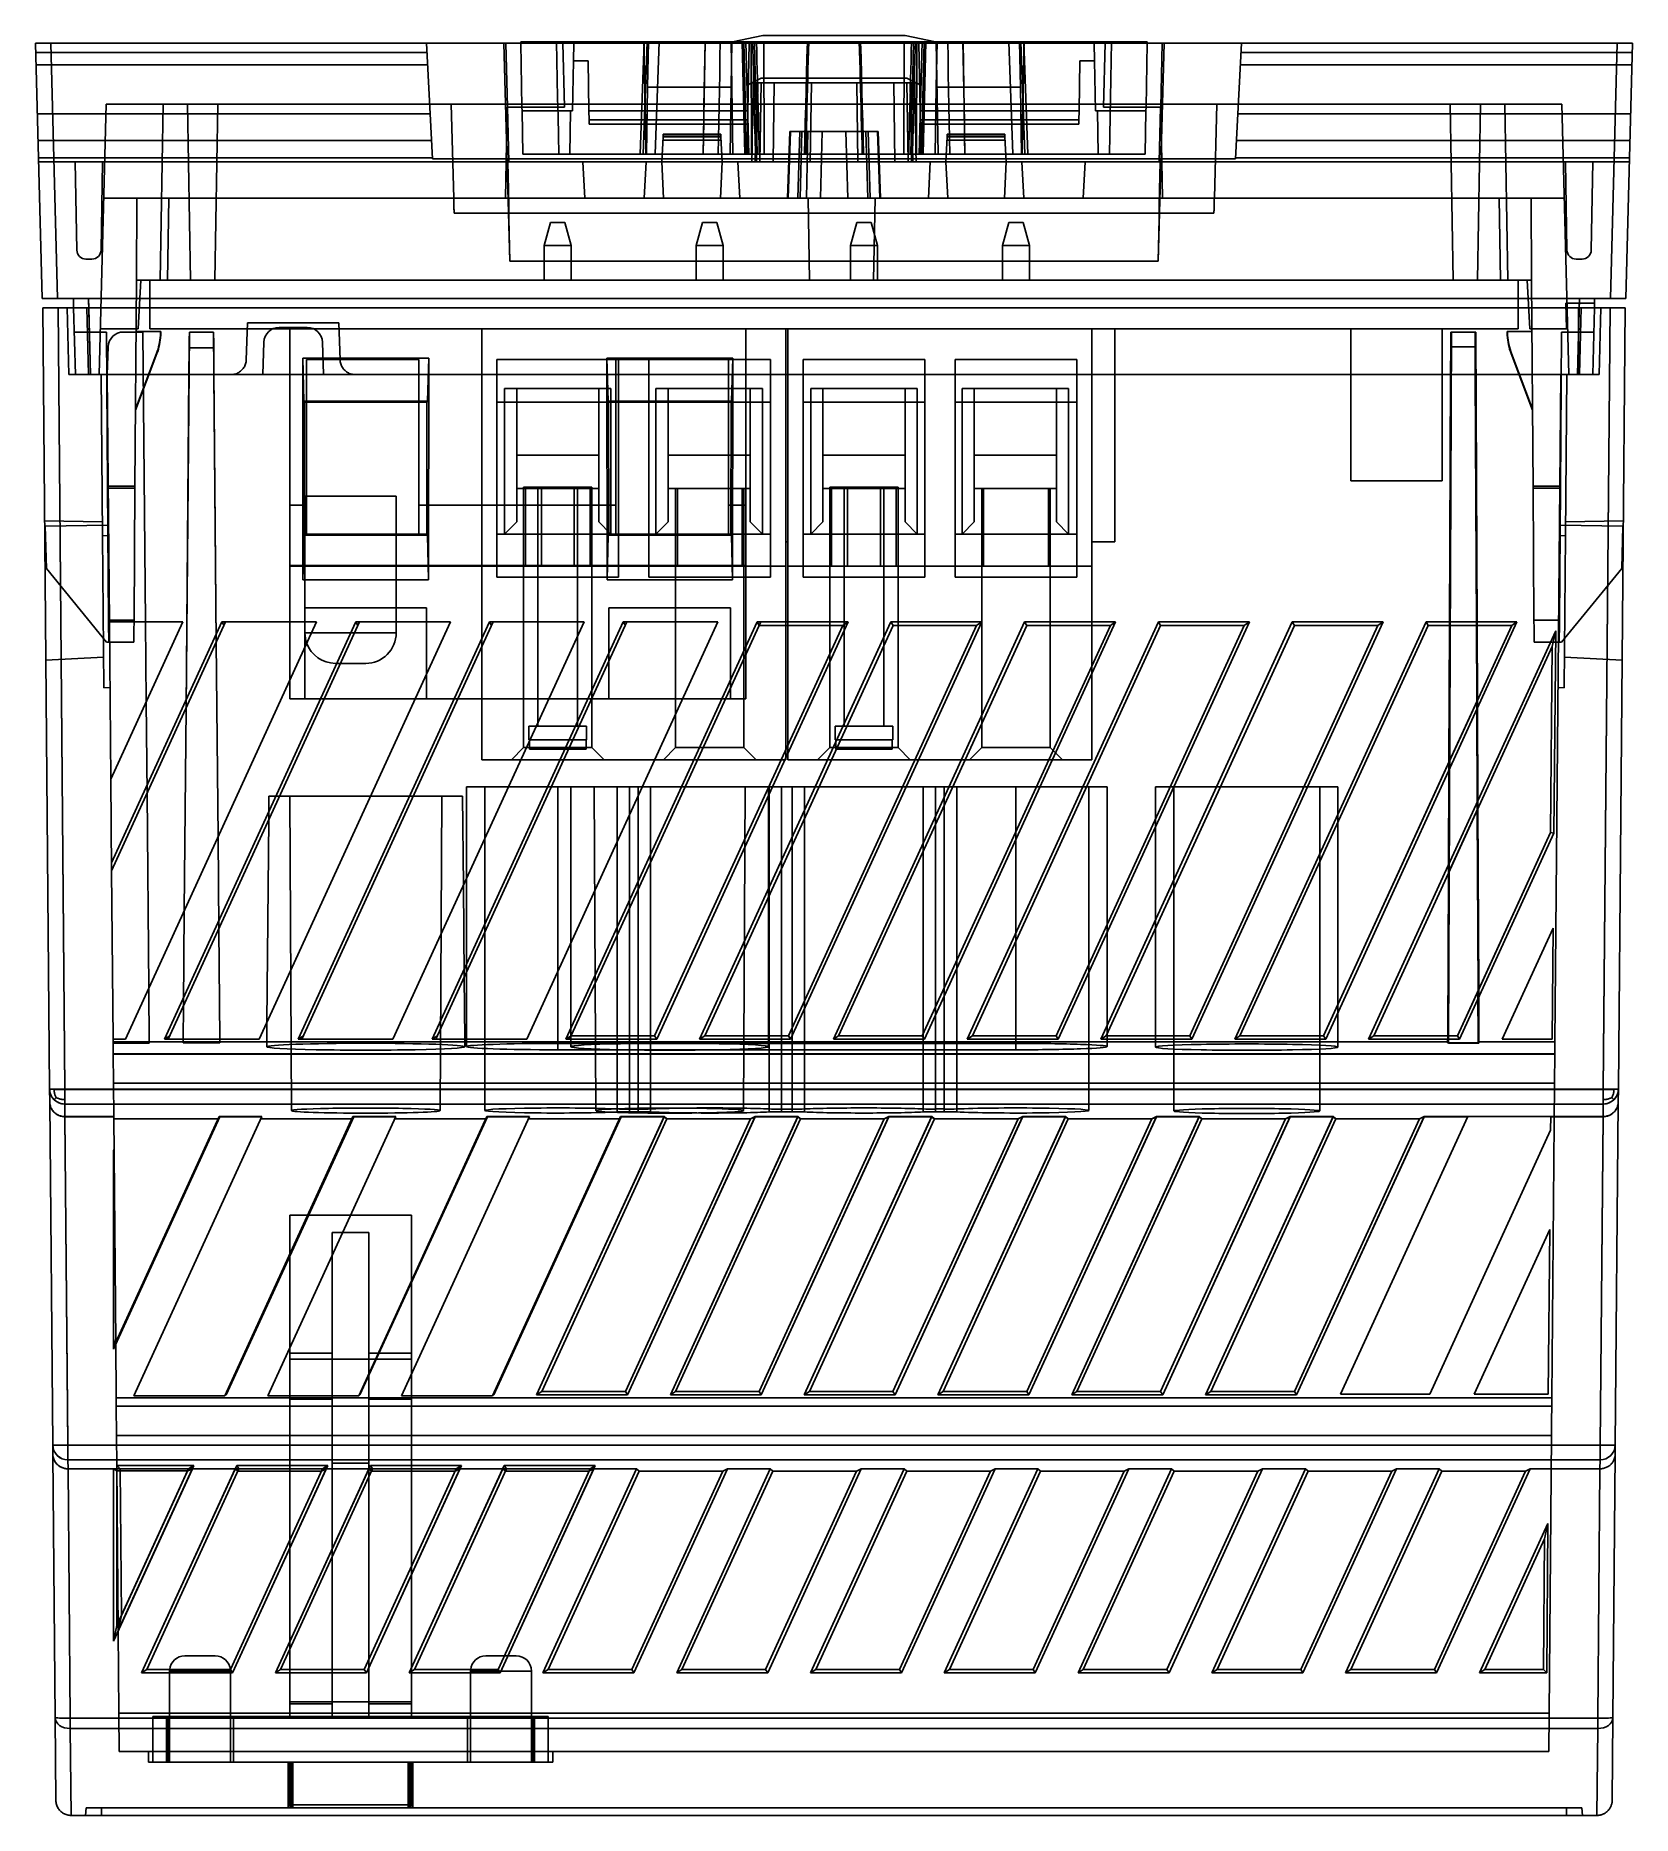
# Model space of a CAD drawing. Header units: millimetres. Extents: x 169.7 to 222.2, y -58 to 0.6.
import ezdxf

# ---------------------------------------------------------------- set-up
doc = ezdxf.new("R2010")
doc.units = ezdxf.units.MM
doc.layers.add('MAIN-1', color=7, linetype='Continuous')
doc.layers.add('MAIN-2', color=7, linetype='Continuous')

msp = doc.modelspace()

# ---------------------------------------------------------------- linework, layer by layer
at = {"layer": 'MAIN-1'}
for p, q in [((169.652, 0.3), (169.651, 0.3)), ((169.651, 0.3), (169.651, 0.3)), ((169.651, 0.3), (169.651, 0.3)), ((169.651, 0.3), (169.651, 0.3)), ((169.651, 0.3), (169.651, 0.3)), ((169.651, 0.3), (169.651, 0.3)), ((169.651, 0.3), (169.651, 0.3)), ((169.651, 0.3), (169.651, 0.3)), ((169.651, 0.3), (169.651, 0.3)), ((169.651, 0.3), (169.651, 0.3)), ((169.651, 0.3), (169.651, 0.3)), ((169.651, 0.3), (169.651, 0.3)), ((169.651, 0.3), (169.651, 0.3)), ((169.651, 0.3), (169.651, 0.3)), ((169.651, 0.3), (169.651, 0.3)), ((169.651, 0.3), (169.651, 0.3)), ((169.651, 0.3), (169.651, 0.3)), ((169.651, 0.3), (169.651, 0.3)), ((169.651, 0.3), (169.651, 0.3)), ((169.651, 0.3), (169.651, 0.3)), ((169.651, 0.3), (169.651, 0.3)), ((169.651, 0.3), (169.651, 0.3)), ((169.651, 0.3), (169.651, 0.3)), ((169.651, 0.3), (169.651, 0.3)), ((169.651, 0.3), (169.651, 0.3)), ((169.651, 0.3), (169.651, 0.3)), ((169.651, 0.3), (169.651, 0.3)), ((169.651, 0.3), (169.651, 0.3)), ((169.651, 0.3), (169.651, 0.3)), ((169.651, 0.3), (169.651, 0.3)), ((169.651, 0.3), (169.651, 0.3)), ((169.651, 0.3), (169.651, 0.3)), ((169.651, 0.3), (169.651, 0.3)), ((169.651, 0.3), (169.651, 0.3)), ((169.651, 0.3), (169.651, 0.3)), ((169.651, 0.3), (169.651, 0.3)), ((169.651, 0.3), (169.651, 0.3)), ((169.651, 0.3), (169.651, 0.3)), ((169.651, 0.3), (169.651, 0.3)), ((169.651, 0.3), (169.651, 0.3)), ((169.651, 0.3), (169.652, 0.3)), ((169.652, 0.3), (169.651, 0.3)), ((169.651, 0.3), (169.651, 0.3)), ((169.651, 0.3), (169.651, 0.3)), ((169.651, 0.3), (169.651, 0.3)), ((169.651, 0.3), (169.651, 0.3)), ((169.651, 0.3), (169.651, 0.3)), ((169.651, 0.3), (169.651, 0.3)), ((169.651, 0.3), (169.651, 0.3)), ((169.651, 0.3), (169.651, 0.3)), ((169.651, 0.3), (169.651, 0.3)), ((169.651, 0.3), (169.651, 0.3)), ((169.651, 0.3), (169.651, 0.3)), ((169.651, 0.3), (169.651, 0.3)), ((169.651, 0.3), (169.651, 0.3)), ((169.651, 0.3), (169.651, 0.3)), ((169.651, 0.3), (169.651, 0.3)), ((169.651, 0.3), (169.651, 0.3)), ((169.651, 0.3), (169.651, 0.3)), ((169.651, 0.3), (169.651, 0.3)), ((169.651, 0.3), (169.651, 0.3)), ((169.651, 0.3), (169.651, 0.3)), ((169.651, 0.3), (169.651, 0.3)), ((169.651, 0.3), (169.651, 0.3)), ((169.651, 0.3), (169.651, 0.3)), ((169.651, 0.3), (169.651, 0.3)), ((169.651, 0.3), (169.651, 0.3)), ((169.651, 0.3), (169.651, 0.3)), ((169.651, 0.3), (169.651, 0.3)), ((169.651, 0.3), (169.651, 0.3)), ((169.651, 0.3), (169.651, 0.3)), ((169.651, 0.3), (169.651, 0.3)), ((169.651, 0.3), (169.651, 0.3)), ((169.651, 0.3), (169.651, 0.3)), ((169.651, 0.3), (169.651, 0.3)), ((169.651, 0.3), (169.651, 0.3)), ((169.651, 0.3), (169.651, 0.3)), ((169.651, 0.3), (169.651, 0.3)), ((169.651, 0.3), (169.651, 0.3)), ((169.651, 0.3), (169.651, 0.3)), ((169.651, 0.3), (169.651, 0.3)), ((169.651, 0.3), (169.652, 0.3)), ((169.652, 0.3), (169.872, -8.1)), ((169.652, 0.3), (170.151, 0.3)), ((170.371, -8.1), (170.151, 0.3)), ((170.151, 0.3), (221.667, 0.3)), ((187.35, 0.351), (185.611, 0.351)), ((185.611, 0.3), (185.611, 0.351)), ((187.349, 0.3), (187.35, 0.351)), ((187.35, 0.351), (192.572, 0.351)), ((193.572, 0.551), (192.572, 0.351)), ((193.117, 0.351), (192.572, 0.351)), ((193.117, 0.351), (193.116, 0.3)), ((198.702, 0.351), (193.117, 0.351)), ((193.572, 0.551), (198.247, 0.551)), ((198.247, 0.551), (199.247, 0.351)), ((198.703, 0.3), (198.702, 0.351)), ((199.247, 0.351), (198.702, 0.351)), ((199.247, 0.351), (204.469, 0.351)), ((206.208, 0.351), (204.469, 0.351)), ((204.469, 0.351), (204.47, 0.3)), ((206.208, 0.351), (206.207, 0.3)), ((221.667, 0.3), (221.448, -8.1)), ((222.167, 0.3), (221.667, 0.3)), ((221.947, -8.1), (222.167, 0.3)), ((169.872, -8.1), (170.371, -8.1)), ((170.371, -8.1), (221.448, -8.1)), ((170.893, -8.1), (170.9, -8.4)), ((171.4, -8.4), (171.392, -8.1)), ((220.427, -8.1), (220.419, -8.4)), ((220.919, -8.4), (220.926, -8.1)), ((221.448, -8.1), (221.947, -8.1)), ((169.888, -8.4), (170.388, -8.4)), ((169.888, -8.4), (170.112, -34.102)), ((221.431, -8.4), (170.388, -8.4)), ((170.612, -34.111), (170.388, -8.4)), ((221.431, -8.4), (221.206, -34.111)), ((221.931, -8.4), (221.431, -8.4)), ((221.706, -34.102), (221.931, -8.4)), ((184.824, -17.27), (184.824, -10.11)), ((184.824, -10.11), (188.824, -10.11)), ((188.824, -10.11), (188.824, -17.27)), ((189.824, -17.27), (189.824, -10.11)), ((189.824, -10.11), (193.824, -10.11)), ((193.824, -10.11), (193.824, -17.27)), ((194.894, -17.27), (194.894, -10.11)), ((194.894, -10.11), (198.894, -10.11)), ((198.894, -10.11), (198.894, -17.27)), ((199.894, -17.27), (199.894, -10.11)), ((199.894, -10.11), (203.894, -10.11)), ((203.894, -10.11), (203.894, -17.27)), ((184.824, -11.51), (188.824, -11.51)), ((185.074, -11.51), (185.074, -15.85)), ((185.474, -15.45), (185.474, -11.51)), ((188.175, -11.51), (188.175, -15.45)), ((188.575, -15.85), (188.575, -11.51)), ((189.824, -11.51), (193.824, -11.51)), ((190.052, -11.51), (190.052, -15.85)), ((190.452, -15.45), (190.452, -11.51)), ((193.154, -11.51), (193.154, -15.45)), ((193.554, -11.51), (193.554, -15.85)), ((194.894, -11.51), (198.894, -11.51)), ((195.144, -11.51), (195.144, -15.85)), ((195.544, -15.45), (195.544, -11.51)), ((198.245, -11.51), (198.245, -15.45)), ((198.645, -15.85), (198.645, -11.51)), ((199.894, -11.51), (203.894, -11.51)), ((200.122, -11.51), (200.122, -15.85)), ((200.522, -15.45), (200.522, -11.51)), ((203.224, -11.51), (203.224, -15.45)), ((203.624, -11.51), (203.624, -15.85)), ((185.474, -13.248), (188.175, -13.248)), ((190.452, -13.248), (193.154, -13.248)), ((195.544, -13.248), (198.245, -13.248)), ((200.522, -13.248), (203.224, -13.248)), ((185.474, -14.35), (188.175, -14.35)), ((185.76, -14.31), (185.76, -14.35)), ((186.174, -14.35), (186.174, -14.31)), ((187.474, -14.35), (187.474, -14.31)), ((187.889, -14.31), (187.889, -14.35)), ((193.154, -14.35), (190.452, -14.35)), ((195.544, -14.35), (198.245, -14.35)), ((195.83, -14.31), (195.83, -14.35)), ((196.244, -14.35), (196.244, -14.31)), ((197.544, -14.35), (197.544, -14.31)), ((197.959, -14.31), (197.959, -14.35)), ((203.224, -14.35), (200.522, -14.35)), ((185.474, -15.45), (185.074, -15.85)), ((188.575, -15.85), (188.175, -15.45)), ((190.452, -15.45), (190.052, -15.85)), ((193.554, -15.85), (193.154, -15.45)), ((195.544, -15.45), (195.144, -15.85)), ((198.645, -15.85), (198.245, -15.45)), ((200.522, -15.45), (200.122, -15.85)), ((203.624, -15.85), (203.224, -15.45)), ((184.824, -15.85), (188.824, -15.85)), ((189.824, -15.85), (193.824, -15.85)), ((194.894, -15.85), (198.894, -15.85)), ((199.894, -15.85), (203.894, -15.85)), ((188.824, -17.27), (184.824, -17.27)), ((193.824, -17.27), (189.824, -17.27)), ((198.894, -17.27), (194.894, -17.27)), ((203.894, -17.27), (199.894, -17.27)), ((172.079, -18.739), (172.124, -23.909)), ((174.493, -18.739), (172.079, -18.739)), ((172.124, -23.909), (174.493, -18.739)), ((175.901, -18.739), (172.151, -26.923)), ((172.603, -32.466), (178.893, -18.739)), ((172.885, -19.227), (172.884, -19.273)), ((172.884, -19.273), (172.884, -19.311)), ((172.884, -19.311), (172.884, -19.343)), ((172.886, -19.117), (172.885, -19.175)), ((172.885, -19.175), (172.885, -19.227)), ((172.887, -18.907), (172.886, -18.983)), ((172.886, -18.983), (172.886, -19.053)), ((172.886, -19.053), (172.886, -19.117)), ((172.888, -18.826), (172.887, -18.907)), ((172.888, -18.739), (172.888, -18.826)), ((173.288, -21.369), (173.265, -18.739)), ((180.301, -18.739), (174.011, -32.466)), ((178.893, -18.739), (175.901, -18.739)), ((177.003, -32.466), (183.293, -18.739)), ((178.009, -18.739), (178.009, -20.668)), ((184.701, -18.739), (178.411, -32.466)), ((178.509, -18.739), (178.509, -19.1)), ((178.728, -19.1), (178.509, -19.1)), ((181.509, -19.1), (180.136, -19.1)), ((183.293, -18.739), (180.301, -18.739)), ((181.403, -32.466), (187.693, -18.739)), ((181.509, -19.1), (181.509, -18.739)), ((189.101, -18.739), (182.811, -32.466)), ((187.693, -18.739), (184.701, -18.739)), ((185.803, -32.466), (192.093, -18.739)), ((187.211, -32.466), (193.501, -18.739)), ((192.093, -18.739), (189.101, -18.739)), ((190.011, -32.356), (196.2, -18.85)), ((196.372, -18.739), (190.082, -32.466)), ((191.489, -32.466), (197.78, -18.739)), ((197.85, -18.85), (191.661, -32.356)), ((196.2, -18.85), (193.45, -18.85)), ((193.501, -18.739), (196.372, -18.739)), ((194.324, -18.85), (194.324, -22.943)), ((194.394, -18.85), (194.394, -22.791)), ((194.411, -32.356), (200.6, -18.85)), ((200.772, -18.739), (194.482, -32.466)), ((195.889, -32.466), (202.18, -18.739)), ((202.25, -18.85), (196.061, -32.356)), ((196.2, -18.85), (196.372, -18.739)), ((197.78, -18.739), (200.772, -18.739)), ((197.78, -18.739), (197.85, -18.85)), ((200.6, -18.85), (197.85, -18.85)), ((198.811, -32.356), (205, -18.85)), ((205.172, -18.739), (198.882, -32.466)), ((200.289, -32.466), (206.58, -18.739)), ((206.65, -18.85), (200.461, -32.356)), ((200.6, -18.85), (200.772, -18.739)), ((202.18, -18.739), (205.172, -18.739)), ((202.25, -18.85), (202.18, -18.739)), ((205, -18.85), (202.25, -18.85)), ((203.211, -32.356), (209.4, -18.85)), ((209.572, -18.739), (203.282, -32.466)), ((204.394, -18.85), (204.394, -20.172)), ((204.689, -32.466), (210.98, -18.739)), ((211.05, -18.85), (204.861, -32.356)), ((205.172, -18.739), (205, -18.85)), ((206.58, -18.739), (209.572, -18.739)), ((206.58, -18.739), (206.65, -18.85)), ((209.4, -18.85), (206.65, -18.85)), ((207.611, -32.356), (213.8, -18.85)), ((213.972, -18.739), (207.682, -32.466)), ((209.089, -32.466), (215.38, -18.739)), ((215.45, -18.85), (209.261, -32.356)), ((209.4, -18.85), (209.572, -18.739)), ((210.98, -18.739), (213.972, -18.739)), ((210.98, -18.739), (211.05, -18.85)), ((213.8, -18.85), (211.05, -18.85)), ((218.372, -18.739), (212.082, -32.466)), ((213.489, -32.466), (219.647, -19.028)), ((213.8, -18.85), (213.972, -18.739)), ((215.38, -18.739), (218.372, -18.739)), ((215.45, -18.85), (215.38, -18.739)), ((216.151, -18.85), (215.45, -18.85)), ((216.151, -18.85), (216.131, -23.367)), ((216.151, -18.85), (216.176, -18.85)), ((217.037, -18.85), (216.151, -18.85)), ((218.2, -18.85), (217.037, -18.85)), ((217.048, -21.365), (217.037, -18.85)), ((217.048, -21.365), (218.2, -18.85)), ((217.062, -18.85), (217.073, -21.31)), ((218.372, -18.739), (218.2, -18.85)), ((219.647, -19.028), (219.533, -19.543)), ((219.647, -19.028), (219.589, -25.685)), ((172.085, -19.4), (172.884, -19.4)), ((172.884, -19.343), (172.884, -19.368)), ((172.884, -19.368), (172.884, -19.386)), ((172.884, -19.386), (172.884, -19.396)), ((172.884, -19.396), (172.884, -19.4)), ((175.651, -25.815), (175.595, -19.407)), ((175.651, -25.815), (175.595, -19.407)), ((184.324, -19.561), (184.324, -23.27)), ((219.533, -19.543), (217.063, -24.931)), ((219.479, -25.66), (219.533, -19.543)), ((180.509, -20.1), (179.677, -20.1)), ((174.6, -21.578), (174.542, -28.234)), ((174.6, -21.578), (174.542, -28.234)), ((182.133, -21.27), (179.141, -21.27)), ((184.324, -21.27), (183.541, -21.27)), ((216.13, -23.367), (217.048, -21.365)), ((184.324, -23.27), (185.617, -23.27)), ((187.025, -23.27), (190.017, -23.27)), ((191.425, -23.27), (194.175, -23.27)), ((195.825, -23.27), (198.575, -23.27)), ((200.225, -23.27), (202.975, -23.27)), ((216.13, -23.367), (212.011, -32.356)), ((173.371, -30.791), (173.315, -24.383)), ((180.667, -24.47), (177.675, -24.47)), ((183.694, -24.47), (182.075, -24.47)), ((183.719, -27.411), (183.694, -24.47)), ((183.824, -24.164), (185.207, -24.164)), ((183.824, -27.182), (183.824, -24.164)), ((186.615, -24.164), (186.824, -24.164)), ((186.824, -24.164), (186.824, -30.237)), ((186.824, -24.164), (189.607, -24.164)), ((191.015, -24.164), (193.765, -24.164)), ((195.415, -24.164), (198.165, -24.164)), ((199.815, -24.164), (201.894, -24.164)), ((201.894, -24.164), (202.565, -24.164)), ((201.894, -24.164), (201.894, -25.627)), ((204.215, -24.164), (204.894, -24.164)), ((204.894, -24.164), (204.894, -28.682)), ((206.485, -24.164), (206.965, -24.164)), ((206.485, -25.212), (206.485, -24.164)), ((208.615, -24.164), (211.365, -24.164)), ((217.063, -24.931), (216.116, -26.999)), ((217.063, -24.931), (217.09, -30.875)), ((217.088, -24.877), (217.114, -30.821)), ((177.318, -25.248), (177.26, -31.904)), ((212.485, -25.321), (212.485, -31.322)), ((219.589, -25.685), (216.482, -32.466)), ((217.09, -30.875), (219.479, -25.66)), ((219.479, -25.66), (217.115, -30.821)), ((219.589, -25.685), (219.479, -25.66)), ((172.151, -26.923), (172.199, -32.466)), ((213.661, -32.356), (216.116, -26.999)), ((216.092, -32.356), (216.116, -26.999)), ((175.709, -32.466), (175.677, -28.829)), ((175.709, -32.466), (175.677, -28.829)), ((201.894, -29.228), (201.894, -32.356)), ((206.485, -32.356), (206.485, -28.813)), ((217.889, -32.466), (219.562, -28.816)), ((219.562, -28.816), (219.53, -32.466)), ((183.764, -32.466), (183.746, -30.425)), ((183.824, -32.466), (183.824, -30.254)), ((216.411, -32.356), (217.09, -30.875)), ((174.515, -31.366), (174.505, -32.466)), ((174.515, -31.366), (174.505, -32.466)), ((172.199, -32.466), (172.603, -32.466)), ((174.011, -32.466), (177.003, -32.466)), ((178.411, -32.466), (181.403, -32.466)), ((182.811, -32.466), (185.803, -32.466)), ((190.082, -32.466), (187.211, -32.466)), ((187.261, -32.356), (190.011, -32.356)), ((190.011, -32.356), (190.082, -32.466)), ((191.661, -32.356), (191.489, -32.466)), ((194.482, -32.466), (191.489, -32.466)), ((191.661, -32.356), (194.411, -32.356)), ((194.411, -32.356), (194.482, -32.466)), ((196.061, -32.356), (195.889, -32.466)), ((198.882, -32.466), (195.889, -32.466)), ((196.061, -32.356), (198.811, -32.356)), ((198.811, -32.356), (198.882, -32.466)), ((200.461, -32.356), (200.289, -32.466)), ((203.282, -32.466), (200.289, -32.466)), ((200.461, -32.356), (203.211, -32.356)), ((203.211, -32.356), (203.282, -32.466)), ((204.861, -32.356), (204.689, -32.466)), ((207.682, -32.466), (204.689, -32.466)), ((204.861, -32.356), (207.611, -32.356)), ((204.894, -32.283), (204.894, -32.356)), ((207.611, -32.356), (207.682, -32.466)), ((209.261, -32.356), (209.089, -32.466)), ((212.082, -32.466), (209.089, -32.466)), ((209.261, -32.356), (212.011, -32.356)), ((212.011, -32.356), (212.082, -32.466)), ((213.489, -32.466), (213.661, -32.356)), ((216.482, -32.466), (213.489, -32.466)), ((213.661, -32.356), (216.092, -32.356)), ((216.092, -32.356), (216.411, -32.356)), ((216.411, -32.356), (216.482, -32.466)), ((219.53, -32.466), (217.889, -32.466)), ((170.112, -34.102), (170.116, -34.531)), ((170.116, -34.531), (170.215, -45.809)), ((170.118, -34.566), (170.116, -34.531)), ((170.26, -34.143), (170.259, -34.11)), ((170.262, -34.172), (170.26, -34.143)), ((170.262, -34.452), (170.261, -34.453)), ((170.265, -34.198), (170.262, -34.172)), ((170.264, -34.45), (170.262, -34.452)), ((170.267, -34.448), (170.264, -34.45)), ((170.269, -34.223), (170.265, -34.198)), ((170.271, -34.444), (170.267, -34.448)), ((170.275, -34.248), (170.269, -34.223)), ((170.276, -34.439), (170.271, -34.444)), ((170.281, -34.271), (170.275, -34.248)), ((170.282, -34.433), (170.276, -34.439)), ((170.288, -34.295), (170.281, -34.271)), ((170.289, -34.426), (170.282, -34.433)), ((170.297, -34.318), (170.288, -34.295)), ((170.297, -34.418), (170.289, -34.426)), ((170.306, -34.342), (170.297, -34.318)), ((170.306, -34.409), (170.297, -34.418)), ((170.316, -34.365), (170.306, -34.342)), ((170.317, -34.399), (170.306, -34.409)), ((170.327, -34.388), (170.316, -34.365)), ((170.328, -34.388), (170.317, -34.399)), ((170.353, -34.4), (170.327, -34.388)), ((170.38, -34.41), (170.353, -34.4)), ((170.407, -34.42), (170.38, -34.41)), ((170.433, -34.428), (170.407, -34.42)), ((170.46, -34.435), (170.433, -34.428)), ((170.487, -34.441), (170.46, -34.435)), ((170.515, -34.445), (170.487, -34.441)), ((170.544, -34.448), (170.515, -34.445)), ((170.576, -34.449), (170.544, -34.448)), ((170.612, -34.45), (170.576, -34.449)), ((170.612, -34.111), (221.206, -34.111)), ((170.612, -34.111), (170.612, -34.45)), ((170.612, -34.45), (170.612, -34.598)), ((221.206, -34.45), (221.206, -34.111)), ((221.206, -34.45), (221.243, -34.449)), ((221.206, -34.598), (221.206, -34.45)), ((221.243, -34.449), (221.275, -34.448)), ((221.275, -34.448), (221.304, -34.445)), ((221.304, -34.445), (221.332, -34.441)), ((221.332, -34.441), (221.359, -34.435)), ((221.359, -34.435), (221.386, -34.428)), ((221.386, -34.428), (221.412, -34.42)), ((221.412, -34.42), (221.439, -34.41)), ((221.439, -34.41), (221.466, -34.4)), ((221.466, -34.4), (221.491, -34.388)), ((221.491, -34.388), (221.504, -34.363)), ((221.492, -34.388), (221.503, -34.399)), ((221.503, -34.399), (221.513, -34.409)), ((221.504, -34.363), (221.515, -34.337)), ((221.513, -34.409), (221.522, -34.418)), ((221.515, -34.337), (221.525, -34.311)), ((221.522, -34.418), (221.531, -34.426)), ((221.525, -34.311), (221.534, -34.285)), ((221.531, -34.426), (221.538, -34.433)), ((221.534, -34.285), (221.541, -34.259)), ((221.538, -34.433), (221.544, -34.439)), ((221.541, -34.259), (221.548, -34.233)), ((221.544, -34.439), (221.549, -34.443)), ((221.548, -34.233), (221.552, -34.206)), ((221.549, -34.443), (221.553, -34.447)), ((221.552, -34.206), (221.556, -34.177)), ((221.553, -34.447), (221.556, -34.45)), ((221.556, -34.177), (221.559, -34.146)), ((221.556, -34.45), (221.558, -34.452)), ((221.558, -34.452), (221.559, -34.453)), ((221.559, -34.146), (221.56, -34.11)), ((221.604, -45.809), (221.703, -34.531)), ((221.701, -34.565), (221.703, -34.531)), ((221.703, -34.531), (221.706, -34.102)), ((170.122, -34.6), (170.118, -34.566)), ((170.128, -34.632), (170.122, -34.6)), ((170.137, -34.663), (170.128, -34.632)), ((170.146, -34.692), (170.137, -34.663)), ((170.157, -34.719), (170.146, -34.692)), ((170.169, -34.744), (170.157, -34.719)), ((170.183, -34.768), (170.169, -34.744)), ((170.197, -34.791), (170.183, -34.768)), ((170.213, -34.813), (170.197, -34.791)), ((170.23, -34.834), (170.213, -34.813)), ((170.249, -34.854), (170.23, -34.834)), ((170.269, -34.874), (170.249, -34.854)), ((170.29, -34.893), (170.269, -34.874)), ((170.313, -34.911), (170.29, -34.893)), ((170.338, -34.928), (170.313, -34.911)), ((170.363, -34.943), (170.338, -34.928)), ((170.39, -34.957), (170.363, -34.943)), ((170.418, -34.97), (170.39, -34.957)), ((170.446, -34.981), (170.418, -34.97)), ((170.474, -34.99), (170.446, -34.981)), ((170.503, -34.997), (170.474, -34.99)), ((170.531, -35.003), (170.503, -34.997)), ((170.559, -35.007), (170.531, -35.003)), ((170.588, -35.009), (170.559, -35.007)), ((170.616, -35.01), (170.588, -35.009)), ((221.206, -34.598), (170.612, -34.598)), ((170.613, -34.598), (170.617, -35.01)), ((170.616, -35.01), (172.221, -35.01)), ((170.715, -45.822), (170.617, -35.01)), ((172.221, -35.01), (172.286, -42.432)), ((172.222, -35.083), (175.653, -35.083)), ((172.222, -35.088), (175.651, -35.088)), ((172.286, -42.432), (175.687, -35.01)), ((177.095, -35.01), (172.886, -44.194)), ((175.687, -35.01), (177.095, -35.01)), ((175.878, -44.194), (180.087, -35.01)), ((177.059, -35.088), (180.051, -35.088)), ((177.061, -35.083), (180.053, -35.083)), ((181.495, -35.01), (177.286, -44.194)), ((180.087, -35.01), (181.495, -35.01)), ((180.278, -44.194), (184.487, -35.01)), ((181.459, -35.088), (184.451, -35.088)), ((181.461, -35.083), (184.453, -35.083)), ((185.895, -35.01), (181.686, -44.194)), ((184.487, -35.01), (185.895, -35.01)), ((184.678, -44.194), (188.887, -35.01)), ((185.859, -35.088), (188.851, -35.088)), ((185.861, -35.083), (188.853, -35.083)), ((186.127, -44.168), (190.324, -35.01)), ((190.411, -35.083), (186.299, -44.058)), ((188.775, -34.761), (188.775, -34.859)), ((188.887, -35.01), (190.324, -35.01)), ((189.049, -44.058), (193.161, -35.083)), ((193.316, -35.01), (189.119, -44.168)), ((189.467, -34.768), (189.182, -34.768)), ((189.182, -34.768), (189.182, -34.851)), ((189.182, -34.851), (189.467, -34.851)), ((189.467, -34.768), (189.467, -34.851)), ((189.874, -34.761), (189.874, -34.859)), ((190.324, -35.01), (190.411, -35.083)), ((190.409, -35.088), (193.159, -35.088)), ((193.161, -35.083), (190.411, -35.083)), ((190.527, -44.168), (194.724, -35.01)), ((194.811, -35.083), (190.699, -44.058)), ((193.316, -35.01), (193.161, -35.083)), ((194.724, -35.01), (193.316, -35.01)), ((193.449, -44.058), (197.561, -35.083)), ((197.716, -35.01), (193.519, -44.168)), ((193.775, -34.761), (193.775, -34.859)), ((194.537, -34.768), (194.182, -34.768)), ((194.182, -34.768), (194.182, -34.851)), ((194.182, -34.851), (194.537, -34.851)), ((194.537, -34.768), (194.537, -34.851)), ((194.724, -35.01), (194.811, -35.083)), ((194.809, -35.088), (197.559, -35.088)), ((197.561, -35.083), (194.811, -35.083)), ((194.927, -44.168), (199.124, -35.01)), ((194.944, -34.761), (194.944, -34.859)), ((199.211, -35.083), (195.099, -44.058)), ((197.561, -35.083), (197.716, -35.01)), ((199.124, -35.01), (197.716, -35.01)), ((197.849, -44.058), (201.961, -35.083)), ((202.116, -35.01), (197.919, -44.168)), ((198.845, -34.761), (198.845, -34.859)), ((199.124, -35.01), (199.211, -35.083)), ((199.209, -35.088), (201.959, -35.088)), ((201.961, -35.083), (199.211, -35.083)), ((199.537, -34.761), (199.252, -34.761)), ((199.252, -34.768), (199.252, -34.851)), ((199.252, -34.851), (199.537, -34.851)), ((203.524, -35.01), (199.327, -44.168)), ((199.499, -44.058), (203.611, -35.083)), ((199.537, -34.768), (199.537, -34.851)), ((199.944, -34.761), (199.944, -34.859)), ((201.961, -35.083), (202.116, -35.01)), ((203.524, -35.01), (202.116, -35.01)), ((206.361, -35.083), (202.249, -44.058)), ((202.319, -44.168), (206.516, -35.01)), ((203.611, -35.083), (203.524, -35.01)), ((203.609, -35.088), (206.359, -35.088)), ((206.361, -35.083), (203.611, -35.083)), ((203.727, -44.168), (207.924, -35.01)), ((208.011, -35.083), (203.899, -44.058)), ((206.516, -35.01), (206.361, -35.083)), ((207.924, -35.01), (206.516, -35.01)), ((206.649, -44.058), (210.761, -35.083)), ((210.916, -35.01), (206.719, -44.168)), ((207.924, -35.01), (208.011, -35.083)), ((208.009, -35.088), (210.759, -35.088)), ((210.761, -35.083), (208.011, -35.083)), ((208.127, -44.168), (212.324, -35.01)), ((212.411, -35.083), (208.299, -44.058)), ((210.916, -35.01), (210.761, -35.083)), ((212.324, -35.01), (210.916, -35.01)), ((211.049, -44.058), (215.161, -35.083)), ((215.316, -35.01), (211.119, -44.168)), ((212.411, -35.083), (212.324, -35.01)), ((212.409, -35.088), (215.159, -35.088)), ((215.161, -35.083), (212.411, -35.083)), ((216.753, -35.01), (212.568, -44.142)), ((215.316, -35.01), (215.161, -35.083)), ((216.753, -35.01), (215.316, -35.01)), ((219.482, -35.01), (216.753, -35.01)), ((219.478, -35.462), (219.482, -35.01)), ((221.203, -35.01), (219.482, -35.01)), ((221.202, -35.01), (221.104, -45.822)), ((221.202, -35.01), (221.206, -34.598)), ((221.203, -35.01), (221.23, -35.009)), ((221.23, -35.009), (221.257, -35.007)), ((221.257, -35.007), (221.285, -35.003)), ((221.285, -35.003), (221.312, -34.998)), ((221.312, -34.998), (221.339, -34.991)), ((221.339, -34.991), (221.367, -34.983)), ((221.367, -34.983), (221.394, -34.973)), ((221.394, -34.973), (221.421, -34.961)), ((221.421, -34.961), (221.447, -34.948)), ((221.447, -34.948), (221.472, -34.934)), ((221.472, -34.934), (221.496, -34.918)), ((221.496, -34.918), (221.518, -34.901)), ((221.518, -34.901), (221.54, -34.884)), ((221.54, -34.884), (221.56, -34.865)), ((221.56, -34.865), (221.578, -34.845)), ((221.578, -34.845), (221.596, -34.825)), ((221.596, -34.825), (221.612, -34.805)), ((221.612, -34.805), (221.627, -34.783)), ((221.627, -34.783), (221.64, -34.761)), ((221.64, -34.761), (221.653, -34.738)), ((221.653, -34.738), (221.664, -34.713)), ((221.664, -34.713), (221.675, -34.686)), ((221.675, -34.686), (221.684, -34.658)), ((221.684, -34.658), (221.691, -34.628)), ((221.691, -34.628), (221.697, -34.597)), ((221.697, -34.597), (221.701, -34.565)), ((215.502, -44.142), (219.478, -35.462)), ((215.502, -44.142), (219.477, -35.463)), ((178.602, -38.25), (178.009, -38.25)), ((178.009, -39.544), (178.009, -38.25)), ((182.009, -38.25), (180.01, -38.25)), ((182.009, -38.25), (182.009, -40.416)), ((180.609, -38.828), (179.745, -38.828)), ((180.609, -43.471), (180.609, -38.828)), ((219.449, -38.727), (216.968, -44.142)), ((219.402, -44.142), (219.449, -38.727)), ((179.409, -39.56), (179.409, -44.194)), ((178.009, -42.799), (178.009, -42.615)), ((178.009, -42.799), (179.409, -42.799)), ((178.009, -42.825), (178.009, -42.799)), ((178.009, -44.194), (178.009, -42.825)), ((180.609, -42.799), (180.918, -42.799)), ((182.009, -44.194), (182.009, -43.488)), ((172.886, -44.194), (175.878, -44.194)), ((177.286, -44.194), (180.278, -44.194)), ((181.686, -44.194), (184.678, -44.194)), ((186.127, -44.168), (186.299, -44.058)), ((189.119, -44.168), (186.127, -44.168)), ((186.299, -44.058), (189.049, -44.058)), ((189.119, -44.168), (189.049, -44.058)), ((190.699, -44.058), (190.527, -44.168)), ((193.519, -44.168), (190.527, -44.168)), ((190.699, -44.058), (193.449, -44.058)), ((193.449, -44.058), (193.519, -44.168)), ((195.099, -44.058), (194.927, -44.168)), ((197.919, -44.168), (194.927, -44.168)), ((195.099, -44.058), (197.849, -44.058)), ((197.849, -44.058), (197.919, -44.168)), ((199.499, -44.058), (199.327, -44.168)), ((199.327, -44.168), (202.319, -44.168)), ((202.249, -44.058), (199.499, -44.058)), ((202.319, -44.168), (202.249, -44.058)), ((203.899, -44.058), (203.727, -44.168)), ((206.719, -44.168), (203.727, -44.168)), ((203.899, -44.058), (206.649, -44.058)), ((206.649, -44.058), (206.719, -44.168)), ((208.299, -44.058), (208.127, -44.168)), ((211.119, -44.168), (208.127, -44.168)), ((208.299, -44.058), (211.049, -44.058)), ((211.049, -44.058), (211.119, -44.168)), ((212.568, -44.142), (215.502, -44.142)), ((216.968, -44.142), (219.402, -44.142)), ((170.215, -45.809), (170.217, -46.118)), ((170.217, -46.118), (170.293, -54.787)), ((170.219, -46.153), (170.217, -46.118)), ((170.223, -46.187), (170.219, -46.153)), ((170.229, -46.219), (170.223, -46.187)), ((170.238, -46.25), (170.229, -46.219)), ((170.247, -46.279), (170.238, -46.25)), ((170.715, -45.822), (221.104, -45.822)), ((170.715, -45.822), (170.715, -46.304)), ((221.104, -46.304), (221.104, -45.822)), ((221.602, -46.118), (221.526, -54.787)), ((221.581, -46.249), (221.572, -46.279)), ((221.59, -46.219), (221.581, -46.249)), ((221.596, -46.186), (221.59, -46.219)), ((221.6, -46.153), (221.596, -46.186)), ((221.602, -46.118), (221.6, -46.153)), ((221.602, -46.118), (221.604, -45.809)), ((170.258, -46.306), (170.247, -46.279)), ((170.27, -46.331), (170.258, -46.306)), ((170.284, -46.355), (170.27, -46.331)), ((170.298, -46.378), (170.284, -46.355)), ((170.314, -46.4), (170.298, -46.378)), ((170.331, -46.421), (170.314, -46.4)), ((170.35, -46.442), (170.331, -46.421)), ((170.37, -46.461), (170.35, -46.442)), ((170.391, -46.48), (170.37, -46.461)), ((170.414, -46.498), (170.391, -46.48)), ((170.438, -46.515), (170.414, -46.498)), ((170.464, -46.53), (170.438, -46.515)), ((170.491, -46.545), (170.464, -46.53)), ((170.518, -46.557), (170.491, -46.545)), ((170.547, -46.568), (170.518, -46.557)), ((170.575, -46.577), (170.547, -46.568)), ((170.604, -46.585), (170.575, -46.577)), ((170.632, -46.59), (170.604, -46.585)), ((170.661, -46.594), (170.632, -46.59)), ((170.689, -46.596), (170.661, -46.594)), ((170.717, -46.597), (170.689, -46.596)), ((170.715, -46.304), (170.718, -46.597)), ((221.104, -46.304), (170.716, -46.304)), ((170.718, -46.597), (170.717, -46.597)), ((170.717, -46.597), (170.717, -46.597)), ((170.717, -46.597), (170.717, -46.597)), ((170.717, -46.597), (170.717, -46.597)), ((170.717, -46.597), (170.717, -46.597)), ((170.717, -46.597), (170.717, -46.597)), ((170.717, -46.597), (170.717, -46.597)), ((170.717, -46.597), (170.717, -46.597)), ((170.717, -46.597), (170.717, -46.597)), ((170.717, -46.597), (170.717, -46.597)), ((170.717, -46.597), (170.717, -46.597)), ((170.717, -46.597), (170.717, -46.597)), ((170.717, -46.597), (170.717, -46.597)), ((170.717, -46.597), (170.717, -46.597)), ((170.717, -46.597), (170.717, -46.597)), ((170.717, -46.597), (170.717, -46.597)), ((170.717, -46.597), (170.717, -46.597)), ((170.717, -46.597), (170.717, -46.597)), ((170.717, -46.597), (170.717, -46.597)), ((170.717, -46.597), (170.717, -46.597)), ((170.717, -46.597), (170.717, -46.597)), ((170.717, -46.597), (170.717, -46.597)), ((170.717, -46.597), (170.717, -46.597)), ((170.717, -46.597), (170.717, -46.597)), ((170.717, -46.597), (170.717, -46.597)), ((170.718, -46.597), (170.718, -46.597)), ((170.718, -46.597), (170.718, -46.597)), ((170.718, -46.597), (170.718, -46.597)), ((170.718, -46.597), (170.718, -46.597)), ((170.718, -46.597), (170.718, -46.597)), ((170.718, -46.597), (170.718, -46.597)), ((170.718, -46.597), (170.718, -46.597)), ((170.718, -46.597), (170.718, -46.597)), ((170.718, -46.597), (170.718, -46.597)), ((170.718, -46.597), (170.718, -46.597)), ((170.718, -46.597), (170.718, -46.597)), ((170.718, -46.597), (170.718, -46.597)), ((170.718, -46.597), (170.718, -46.597)), ((170.718, -46.597), (170.718, -46.597)), ((170.718, -46.597), (170.718, -46.597)), ((170.718, -46.597), (170.718, -46.597)), ((170.718, -46.597), (170.718, -46.597)), ((170.718, -46.597), (170.718, -46.597)), ((170.718, -46.597), (170.718, -46.597)), ((170.718, -46.597), (170.718, -46.597)), ((170.718, -46.597), (170.718, -46.597)), ((170.718, -46.597), (170.718, -46.597)), ((170.718, -46.597), (170.718, -46.597)), ((170.718, -46.597), (170.718, -46.597)), ((170.718, -46.597), (170.718, -46.597)), ((170.718, -46.597), (172.432, -46.597)), ((170.793, -54.8), (170.718, -46.597)), ((172.474, -51.421), (172.432, -46.597)), ((174.685, -46.597), (172.432, -46.597)), ((174.651, -46.669), (172.433, -46.669)), ((174.685, -46.597), (172.474, -51.421)), ((173.309, -53.201), (176.335, -46.597)), ((174.685, -46.597), (176.335, -46.597)), ((179.085, -46.597), (176.059, -53.201)), ((178.009, -46.671), (176.301, -46.671)), ((176.335, -46.597), (179.085, -46.597)), ((177.709, -53.201), (180.735, -46.597)), ((178.009, -46.597), (178.009, -48.944)), ((179.085, -46.597), (180.735, -46.597)), ((183.485, -46.597), (180.459, -53.201)), ((180.735, -46.597), (183.485, -46.597)), ((182.009, -46.597), (182.009, -49.817)), ((183.451, -46.671), (182.009, -46.671)), ((182.109, -53.201), (185.135, -46.597)), ((183.485, -46.597), (185.135, -46.597)), ((187.885, -46.597), (184.859, -53.201)), ((187.851, -46.671), (185.101, -46.671)), ((185.135, -46.597), (187.885, -46.597)), ((186.337, -53.311), (189.414, -46.597)), ((189.501, -46.671), (186.509, -53.201)), ((187.885, -46.597), (189.414, -46.597)), ((189.259, -53.201), (192.251, -46.671)), ((192.406, -46.597), (189.329, -53.311)), ((189.414, -46.597), (189.501, -46.671)), ((192.251, -46.671), (189.501, -46.671)), ((190.737, -53.311), (193.814, -46.597)), ((193.901, -46.671), (190.909, -53.201)), ((192.251, -46.671), (192.406, -46.597)), ((192.406, -46.597), (193.814, -46.597)), ((193.659, -53.201), (196.651, -46.671)), ((196.806, -46.597), (193.729, -53.311)), ((193.814, -46.597), (193.901, -46.671)), ((196.651, -46.671), (193.901, -46.671)), ((195.137, -53.311), (198.214, -46.597)), ((198.301, -46.671), (195.309, -53.201)), ((196.651, -46.671), (196.806, -46.597)), ((196.806, -46.597), (198.214, -46.597)), ((198.059, -53.201), (201.051, -46.671)), ((201.206, -46.597), (198.129, -53.311)), ((198.214, -46.597), (198.301, -46.671)), ((201.051, -46.671), (198.301, -46.671)), ((199.537, -53.311), (202.614, -46.597)), ((202.701, -46.671), (199.709, -53.201)), ((201.051, -46.671), (201.206, -46.597)), ((201.206, -46.597), (202.614, -46.597)), ((202.459, -53.201), (205.451, -46.671)), ((205.606, -46.597), (202.529, -53.311)), ((202.614, -46.597), (202.701, -46.671)), ((205.451, -46.671), (202.701, -46.671)), ((203.937, -53.311), (207.014, -46.597)), ((207.101, -46.671), (204.109, -53.201)), ((205.451, -46.671), (205.606, -46.597)), ((205.606, -46.597), (207.014, -46.597)), ((206.859, -53.201), (209.851, -46.671)), ((210.006, -46.597), (206.929, -53.311)), ((207.014, -46.597), (207.101, -46.671)), ((209.851, -46.671), (207.101, -46.671)), ((208.337, -53.311), (211.414, -46.597)), ((211.501, -46.671), (208.509, -53.201)), ((209.851, -46.671), (210.006, -46.597)), ((210.006, -46.597), (211.414, -46.597)), ((211.259, -53.201), (214.251, -46.671)), ((214.406, -46.597), (211.329, -53.311)), ((211.414, -46.597), (211.501, -46.671)), ((214.251, -46.671), (211.501, -46.671)), ((212.737, -53.311), (215.814, -46.597)), ((215.901, -46.671), (212.909, -53.201)), ((214.251, -46.671), (214.406, -46.597)), ((214.406, -46.597), (215.814, -46.597)), ((215.659, -53.201), (218.651, -46.671)), ((215.729, -53.311), (218.806, -46.597)), ((215.814, -46.597), (215.901, -46.671)), ((218.651, -46.671), (215.901, -46.671)), ((218.651, -46.671), (218.806, -46.597)), ((218.806, -46.597), (221.102, -46.597)), ((221.101, -46.597), (221.026, -54.8)), ((221.101, -46.597), (221.104, -46.304)), ((221.128, -46.596), (221.102, -46.597)), ((221.154, -46.595), (221.128, -46.596)), ((221.181, -46.591), (221.154, -46.595)), ((221.209, -46.586), (221.181, -46.591)), ((221.236, -46.579), (221.209, -46.586)), ((221.265, -46.571), (221.236, -46.579)), ((221.293, -46.56), (221.265, -46.571)), ((221.321, -46.548), (221.293, -46.56)), ((221.348, -46.534), (221.321, -46.548)), ((221.374, -46.519), (221.348, -46.534)), ((221.4, -46.502), (221.374, -46.519)), ((221.423, -46.484), (221.4, -46.502)), ((221.445, -46.465), (221.423, -46.484)), ((221.466, -46.445), (221.445, -46.465)), ((221.486, -46.423), (221.466, -46.445)), ((221.503, -46.402), (221.486, -46.423)), ((221.52, -46.379), (221.503, -46.402)), ((221.535, -46.356), (221.52, -46.379)), ((221.548, -46.332), (221.535, -46.356)), ((221.561, -46.306), (221.548, -46.332)), ((221.572, -46.279), (221.561, -46.306)), ((180.609, -52.872), (180.609, -46.871)), ((217.137, -53.311), (219.391, -48.392)), ((219.277, -48.907), (219.391, -48.392)), ((219.391, -48.392), (219.348, -53.311)), ((219.277, -48.907), (217.309, -53.201)), ((219.239, -53.201), (219.277, -48.907)), ((179.409, -49.49), (179.409, -53.201)), ((178.009, -52.545), (178.009, -53.201)), ((176.059, -53.201), (173.309, -53.201)), ((175.559, -52.75), (174.559, -52.75)), ((180.459, -53.201), (177.709, -53.201)), ((184.859, -53.201), (182.109, -53.201)), ((185.065, -52.75), (184.459, -52.75)), ((186.337, -53.311), (186.509, -53.201)), ((186.509, -53.201), (189.259, -53.201)), ((189.329, -53.311), (189.259, -53.201)), ((190.737, -53.311), (190.909, -53.201)), ((190.909, -53.201), (193.659, -53.201)), ((193.729, -53.311), (193.659, -53.201)), ((195.137, -53.311), (195.309, -53.201)), ((195.309, -53.201), (198.059, -53.201)), ((198.129, -53.311), (198.059, -53.201)), ((199.537, -53.311), (199.709, -53.201)), ((199.709, -53.201), (202.459, -53.201)), ((202.529, -53.311), (202.459, -53.201)), ((203.937, -53.311), (204.109, -53.201)), ((204.109, -53.201), (206.859, -53.201)), ((206.929, -53.311), (206.859, -53.201)), ((208.337, -53.311), (208.509, -53.201)), ((208.509, -53.201), (211.259, -53.201)), ((211.329, -53.311), (211.259, -53.201)), ((212.737, -53.311), (212.909, -53.201)), ((212.909, -53.201), (215.659, -53.201)), ((215.659, -53.201), (215.729, -53.311)), ((217.137, -53.311), (217.309, -53.201)), ((217.309, -53.201), (219.239, -53.201)), ((219.239, -53.201), (219.348, -53.311)), ((189.329, -53.311), (186.337, -53.311)), ((193.729, -53.311), (190.737, -53.311)), ((198.129, -53.311), (195.137, -53.311)), ((202.529, -53.311), (199.537, -53.311)), ((206.929, -53.311), (203.937, -53.311)), ((211.329, -53.311), (208.337, -53.311)), ((215.729, -53.311), (212.737, -53.311)), ((219.348, -53.311), (217.137, -53.311)), ((170.293, -54.787), (170.317, -57.504)), ((170.793, -54.8), (221.026, -54.8)), ((170.793, -54.8), (170.793, -55.142)), ((221.026, -55.142), (221.026, -54.8)), ((221.502, -57.504), (221.526, -54.787)), ((221.026, -55.142), (170.793, -55.142)), ((170.818, -58), (170.793, -55.142)), ((221.026, -55.142), (221.001, -58)), ((170.317, -57.504), (170.318, -57.539)), ((170.318, -57.539), (170.322, -57.574)), ((170.322, -57.574), (170.328, -57.608)), ((170.328, -57.608), (170.337, -57.642)), ((170.337, -57.642), (170.348, -57.675)), ((170.348, -57.675), (170.361, -57.707)), ((170.361, -57.707), (170.377, -57.738)), ((170.377, -57.738), (170.395, -57.768)), ((170.395, -57.768), (170.414, -57.796)), ((170.414, -57.796), (170.436, -57.824)), ((170.436, -57.824), (170.459, -57.849)), ((170.459, -57.849), (170.484, -57.873)), ((170.484, -57.873), (170.51, -57.895)), ((170.51, -57.895), (170.538, -57.915)), ((170.538, -57.915), (170.567, -57.933)), ((170.567, -57.933), (170.597, -57.949)), ((170.597, -57.949), (170.627, -57.963)), ((170.627, -57.963), (170.659, -57.974)), ((221.173, -57.97), (221.193, -57.962)), ((221.193, -57.962), (221.213, -57.953)), ((221.213, -57.953), (221.232, -57.944)), ((221.232, -57.944), (221.252, -57.933)), ((221.252, -57.933), (221.27, -57.922)), ((221.27, -57.922), (221.288, -57.91)), ((221.288, -57.91), (221.306, -57.897)), ((221.306, -57.897), (221.323, -57.884)), ((221.323, -57.884), (221.34, -57.869)), ((221.34, -57.869), (221.355, -57.854)), ((221.355, -57.854), (221.371, -57.838)), ((221.371, -57.838), (221.385, -57.821)), ((221.385, -57.821), (221.399, -57.804)), ((221.399, -57.804), (221.412, -57.786)), ((221.412, -57.786), (221.425, -57.767)), ((221.425, -57.767), (221.436, -57.748)), ((221.436, -57.748), (221.447, -57.728)), ((221.447, -57.728), (221.457, -57.708)), ((221.457, -57.708), (221.466, -57.687)), ((221.466, -57.687), (221.474, -57.665)), ((221.474, -57.665), (221.481, -57.644)), ((221.481, -57.644), (221.487, -57.621)), ((221.487, -57.621), (221.492, -57.598)), ((221.492, -57.598), (221.497, -57.575)), ((221.497, -57.575), (221.5, -57.552)), ((221.5, -57.552), (221.501, -57.528)), ((221.501, -57.528), (221.502, -57.504)), ((170.659, -57.974), (170.69, -57.984)), ((170.69, -57.984), (170.722, -57.991)), ((170.722, -57.991), (170.754, -57.996)), ((170.754, -57.996), (170.786, -57.999)), ((170.786, -57.999), (170.818, -58)), ((170.818, -58), (221.001, -58)), ((221.001, -58), (221.023, -58)), ((221.023, -58), (221.045, -57.998)), ((221.045, -57.998), (221.067, -57.996)), ((221.067, -57.996), (221.088, -57.992)), ((221.088, -57.992), (221.11, -57.988)), ((221.11, -57.988), (221.131, -57.983)), ((221.131, -57.983), (221.152, -57.977)), ((221.152, -57.977), (221.173, -57.97))]:
    msp.add_line(p, q, dxfattribs=at)
for centre, radius, start, end in [((179.509, -19.1), 1, 179.99998, 200.10341), ((180.509, -19.1), 1, 269.99967, 0), ((174.559, -53.25), 0.5, 90.00033, 174.34928), ((175.559, -53.25), 0.5, 5.65074, 90.00033), ((184.459, -53.25), 0.5, 89.99929, 174.34917)]:
    msp.add_arc(centre, radius, start, end, dxfattribs=at)
for centre, major_axis, ratio, start_param, end_param in [((170.612, -34.098), (0.5, 0.004), 0.026176, 3.141431, 3.926547), ((170.612, -34.098), (-0.5, -0.004), 0.999391, 0, 0.78219), ((170.612, -34.098), (0.5, 0.004), 0.026176, -2.356639, -1.571025), ((170.612, -34.098), (-0.5, -0.004), 0.999391, 0.78219, 1.562075), ((221.206, -34.098), (0.5, -0.004), 0.026176, -1.570568, -0.785316), ((221.206, -34.098), (-0.5, 0.004), 0.999391, 1.579518, 2.361355), ((221.206, -34.098), (-0.5, 0.004), 0.999391, 2.361355, 3.141593), ((221.206, -34.098), (0.5, -0.004), 0.026176, -0.785316, 0.000004), ((186.824, -34.81), (-2.4, 0), 0.034921, -2.519728, 0), ((186.824, -34.81), (-2.4, 0), 0.034921, 0, 2.519728), ((189.182, -34.751), (-0.5, 0), 0.034921, 0.621864, 1.570796), ((189.182, -34.869), (-0.5, 0), 0.034921, -1.570796, -0.621864), ((189.467, -34.751), (-0.5, 0), 0.034921, 1.570796, 2.519728), ((189.467, -34.869), (-0.5, 0), 0.034921, -2.519728, -1.570796), ((191.824, -34.81), (-2.4, 0), 0.034921, -2.519728, -0.621864), ((191.824, -34.81), (-2.4, 0), 0.034921, 0.621864, 2.519728), ((194.182, -34.751), (-0.5, 0), 0.034921, 0.621864, 1.570796), ((194.182, -34.869), (-0.5, 0), 0.034921, -1.570796, -0.621864), ((194.537, -34.751), (-0.5, 0), 0.034921, 1.570796, 2.519728), ((194.537, -34.869), (-0.5, 0), 0.034921, -2.519728, -1.570796), ((196.894, -34.81), (-2.4, 0), 0.034921, -2.519728, -0.621864), ((196.894, -34.81), (-2.4, 0), 0.034921, 0.621864, 2.519728), ((199.252, -34.751), (-0.5, 0), 0.034921, 0.621864, 1.570796), ((199.252, -34.869), (-0.5, 0), 0.034921, -1.570796, -0.621864), ((199.537, -34.751), (-0.5, 0), 0.034921, 1.570796, 2.519728), ((199.537, -34.869), (-0.5, 0), 0.034921, -2.519728, -1.570796), ((201.894, -34.81), (-2.4, 0), 0.034921, -3.141593, -0.621864), ((201.894, -34.81), (-2.4, 0), 0.034921, 0.621864, 3.141593), ((209.485, -34.827), (-2.4, 0), 0.034921, -3.141593, 0), ((209.485, -34.827), (-2.4, 0), 0.034921, 0, 3.141593), ((170.715, -45.805), (0.5, 0.004), 0.034898, 3.141593, 4.712084), ((170.715, -45.805), (-0.5, -0.004), 0.999391, 0, 1.564873), ((221.104, -45.805), (-0.5, 0.004), 0.999391, 1.579518, 3.141594), ((221.104, -45.805), (0.5, -0.004), 0.034898, -1.570492, 0), ((170.793, -54.782), (-0.5, -0.004), 0.719327, 0, 1.564404), ((170.793, -54.782), (0.5, 0.004), 0.034898, -3.141593, -1.571101), ((221.026, -54.782), (0.5, -0.004), 0.034898, -1.570492, 0), ((221.026, -54.782), (-0.5, 0.004), 0.719327, 1.577074, 3.141594)]:
    msp.add_ellipse(centre, major_axis=major_axis, ratio=ratio, start_param=start_param, end_param=end_param, dxfattribs=at)
at = {"layer": 'MAIN-2'}
for p, q in [((169.652, 0.3), (169.652, 0.3)), ((170.152, 0.3), (170.372, -8.1)), ((182.51, 0.3), (182.51, 0.3)), ((182.709, -3.5), (182.51, 0.3)), ((185.243, -6.866), (185.052, 0.3)), ((185.167, -1.8), (185.114, 0.3)), ((185.611, 0.351), (185.611, 0.351)), ((185.611, 0.3), (185.611, 0.3)), ((185.611, 0.3), (185.648, -1.8)), ((186.798, -0.266), (186.787, 0.351)), ((186.988, 0.3), (186.988, 0.3)), ((187.043, -1.8), (186.988, 0.3)), ((187.339, -0.274), (187.349, 0.3)), ((187.35, 0.351), (187.35, 0.351)), ((189.661, 0.351), (189.531, -3.349)), ((189.631, -3.349), (189.761, 0.351)), ((189.664, 0.043), (189.659, 0.351)), ((189.661, 0.351), (189.661, 0.351)), ((189.67, -0.178), (189.661, 0.351)), ((189.67, -0.266), (189.664, 0.043)), ((189.761, 0.351), (189.761, 0.351)), ((189.806, 0.351), (189.78, -1.149)), ((189.806, 0.351), (189.806, 0.351)), ((190.161, 0.351), (190.032, -3.349)), ((191.667, 0.351), (191.602, -3.349)), ((191.668, 0.351), (191.659, -0.178)), ((192.168, 0.351), (192.159, -0.178)), ((192.55, 0.351), (192.489, -3.349)), ((192.522, 0.341), (192.529, 0.342)), ((192.522, 0.341), (192.522, 0.341)), ((192.522, 0.341), (192.548, -1.149)), ((192.529, 0.342), (192.536, 0.344)), ((192.536, 0.344), (192.543, 0.345)), ((192.543, 0.345), (192.55, 0.347)), ((192.55, 0.347), (192.558, 0.348)), ((192.558, 0.348), (192.565, 0.349)), ((192.565, 0.349), (192.572, 0.351)), ((192.572, 0.351), (192.572, 0.351)), ((192.572, 0.351), (192.572, 0.351)), ((192.572, 0.351), (192.623, 0.351)), ((192.572, 0.351), (199.247, 0.351)), ((192.623, 0.351), (192.675, 0.351)), ((192.675, 0.351), (192.727, 0.351)), ((192.727, 0.351), (192.78, 0.351)), ((192.78, 0.351), (192.833, 0.351)), ((192.833, 0.351), (192.887, 0.351)), ((192.887, 0.351), (192.887, 0.351)), ((192.887, 0.351), (192.887, 0.351)), ((192.887, 0.351), (192.887, 0.351)), ((192.887, 0.351), (192.887, 0.351)), ((192.887, 0.351), (192.887, 0.351)), ((192.887, 0.351), (192.887, 0.351)), ((192.887, 0.351), (192.887, 0.351)), ((192.887, 0.351), (192.887, 0.351)), ((192.887, 0.351), (192.887, 0.351)), ((192.887, 0.351), (192.887, 0.351)), ((192.887, 0.351), (192.887, 0.351)), ((192.887, 0.351), (192.887, 0.351)), ((192.887, 0.351), (192.887, 0.351)), ((192.887, 0.351), (192.887, 0.351)), ((192.887, 0.351), (192.887, 0.351)), ((192.887, 0.351), (192.887, 0.351)), ((192.887, 0.351), (192.887, 0.351)), ((192.887, 0.351), (192.887, 0.351)), ((192.887, 0.351), (192.887, 0.351)), ((192.887, 0.351), (192.887, 0.351)), ((192.887, 0.351), (192.887, 0.351)), ((192.887, 0.351), (192.887, 0.351)), ((192.887, 0.351), (192.887, 0.351)), ((192.887, 0.351), (192.887, 0.351)), ((192.887, 0.351), (192.887, 0.351)), ((192.887, 0.351), (192.887, 0.351)), ((192.887, 0.351), (192.887, 0.351)), ((192.887, 0.351), (192.887, 0.351)), ((192.887, 0.351), (192.887, 0.351)), ((192.887, 0.351), (192.887, 0.351)), ((192.887, 0.351), (192.887, 0.351)), ((192.887, 0.351), (192.887, 0.351)), ((192.887, 0.351), (192.887, 0.351)), ((192.887, 0.351), (192.887, 0.351)), ((192.977, -3.349), (192.887, 0.351)), ((192.887, 0.351), (192.887, 0.351)), ((192.887, 0.351), (192.889, 0.351)), ((192.889, 0.351), (192.891, 0.351)), ((192.891, 0.351), (192.895, 0.351)), ((192.895, 0.351), (192.899, 0.351)), ((192.899, 0.351), (192.904, 0.351)), ((192.904, 0.351), (192.911, 0.351)), ((192.911, 0.351), (192.918, 0.351)), ((192.918, 0.351), (192.926, 0.351)), ((192.926, 0.351), (192.935, 0.351)), ((192.935, 0.351), (192.945, 0.351)), ((192.945, 0.351), (193.036, -3.349)), ((193.183, 0.351), (192.945, 0.351)), ((193.013, 0.351), (193.103, -3.349)), ((193.116, 0.3), (193.078, -1.919)), ((193.183, 0.351), (193.193, 0.351)), ((193.183, 0.351), (193.198, -3.349)), ((193.193, 0.351), (193.203, 0.351)), ((193.203, 0.351), (193.214, 0.351)), ((193.214, 0.351), (193.225, 0.351)), ((193.225, 0.351), (193.237, 0.351)), ((193.246, -0.177), (193.233, 0.351)), ((193.237, 0.351), (193.25, 0.351)), ((193.25, 0.351), (193.262, 0.351)), ((193.262, 0.351), (193.276, 0.351)), ((193.276, 0.351), (193.289, 0.351)), ((193.289, 0.351), (193.304, 0.351)), ((193.303, -0.177), (193.29, 0.351)), ((193.304, 0.351), (193.318, 0.351)), ((193.318, 0.351), (193.333, 0.351)), ((193.333, 0.351), (193.348, 0.351)), ((193.348, 0.351), (193.363, 0.351)), ((193.367, 0.043), (193.359, 0.351)), ((193.363, 0.351), (193.378, 0.351)), ((193.375, -0.265), (193.367, 0.043)), ((193.378, 0.351), (193.393, 0.351)), ((193.393, 0.351), (193.409, 0.351)), ((193.409, 0.351), (193.425, 0.351)), ((193.425, 0.351), (193.425, 0.351)), ((193.425, 0.351), (193.425, 0.351)), ((193.425, 0.351), (193.425, 0.351)), ((193.425, 0.351), (193.425, 0.351)), ((193.425, 0.351), (193.425, 0.351)), ((193.425, 0.351), (193.425, 0.351)), ((193.425, 0.351), (193.425, 0.351)), ((193.425, 0.351), (193.425, 0.351)), ((193.425, 0.351), (193.425, 0.351)), ((193.425, 0.351), (193.425, 0.351)), ((193.425, 0.351), (193.425, 0.351)), ((193.425, 0.351), (193.425, 0.351)), ((193.425, 0.351), (193.425, 0.351)), ((193.425, 0.351), (193.425, 0.351)), ((193.425, 0.351), (193.425, 0.351)), ((193.425, 0.351), (193.425, 0.351)), ((193.425, 0.351), (193.425, 0.351)), ((193.425, 0.351), (193.425, 0.351)), ((193.425, 0.351), (193.425, 0.351)), ((193.425, 0.351), (193.425, 0.351)), ((193.425, 0.351), (193.425, 0.351)), ((193.425, 0.351), (193.425, 0.351)), ((193.425, 0.351), (193.425, 0.351)), ((193.425, 0.351), (193.425, 0.351)), ((193.425, 0.351), (193.425, 0.351)), ((193.425, 0.351), (193.425, 0.351)), ((193.425, 0.351), (193.425, 0.351)), ((193.425, 0.351), (193.425, 0.351)), ((193.425, 0.351), (193.425, 0.351)), ((193.425, 0.351), (193.425, 0.351)), ((193.425, 0.351), (193.425, 0.351)), ((193.425, 0.351), (193.425, 0.351)), ((193.425, 0.351), (193.425, 0.351)), ((193.425, 0.351), (193.425, 0.351)), ((193.425, 0.351), (193.425, 0.351)), ((193.425, 0.351), (193.425, 0.351)), ((193.425, 0.351), (193.425, 0.351)), ((193.425, 0.351), (193.425, 0.351)), ((193.425, 0.351), (193.425, 0.351)), ((193.425, 0.351), (193.425, 0.351)), ((193.425, 0.351), (193.425, 0.351)), ((193.425, 0.351), (193.425, 0.351)), ((193.425, 0.351), (193.425, 0.351)), ((193.425, 0.351), (193.425, 0.351)), ((193.425, 0.351), (193.425, 0.351)), ((193.425, 0.351), (193.425, 0.351)), ((193.425, 0.351), (193.425, 0.351)), ((193.425, 0.351), (193.425, 0.351)), ((193.425, 0.351), (193.425, 0.351)), ((193.425, 0.351), (193.425, 0.351)), ((193.425, 0.351), (193.425, 0.351)), ((193.425, 0.351), (193.425, 0.351)), ((193.425, 0.351), (193.425, 0.351)), ((193.425, 0.351), (193.425, 0.351)), ((193.425, 0.351), (193.425, 0.351)), ((193.425, 0.351), (193.425, 0.351)), ((193.425, 0.351), (193.425, 0.351)), ((193.425, 0.351), (193.425, 0.351)), ((193.425, 0.351), (193.425, 0.351)), ((193.425, 0.351), (193.425, 0.351)), ((193.425, 0.351), (193.425, 0.351)), ((193.425, 0.351), (193.425, 0.351)), ((193.425, 0.351), (193.425, 0.351)), ((193.425, 0.351), (193.425, 0.351)), ((193.425, 0.351), (193.425, 0.351)), ((193.425, 0.351), (193.425, 0.351)), ((193.425, 0.351), (193.425, 0.351)), ((193.425, 0.351), (193.425, 0.351)), ((193.425, 0.351), (193.425, 0.351)), ((193.425, 0.351), (193.425, 0.351)), ((193.425, 0.351), (193.425, 0.351)), ((193.425, 0.351), (193.425, 0.351)), ((193.425, 0.351), (193.425, 0.351)), ((193.425, 0.351), (193.425, 0.351)), ((193.425, 0.351), (193.442, 0.351)), ((193.442, 0.351), (193.458, 0.351)), ((193.458, 0.351), (193.475, 0.351)), ((193.475, 0.351), (193.491, 0.351)), ((193.491, 0.351), (193.507, 0.351)), ((193.507, 0.351), (193.523, 0.351)), ((193.523, 0.351), (193.539, 0.351)), ((193.539, 0.351), (193.554, 0.351)), ((193.554, 0.351), (193.569, 0.351)), ((193.569, 0.351), (193.583, 0.351)), ((193.572, 0.551), (193.572, 0.551)), ((193.583, 0.351), (193.597, 0.351)), ((195.034, 0.351), (193.597, 0.351)), ((193.597, 0.351), (193.611, -3.349)), ((195.034, 0.351), (195.021, -0.178)), ((195.034, 0.351), (195.039, 0.351)), ((195.051, 0.351), (195.037, -0.178)), ((195.039, 0.351), (195.042, 0.351)), ((195.042, 0.351), (195.046, 0.351)), ((195.046, 0.351), (195.05, 0.351)), ((195.05, 0.351), (195.053, 0.351)), ((195.053, 0.351), (195.056, 0.351)), ((195.056, 0.351), (195.059, 0.351)), ((195.059, 0.351), (195.062, 0.351)), ((195.069, 0.042), (195.061, -0.266)), ((195.062, 0.351), (195.064, 0.351)), ((195.064, 0.351), (195.067, 0.351)), ((195.067, 0.351), (195.069, 0.351)), ((195.069, 0.351), (195.071, 0.351)), ((195.077, 0.351), (195.069, 0.042)), ((195.071, 0.351), (195.072, 0.351)), ((195.072, 0.351), (195.074, 0.351)), ((195.074, 0.351), (195.075, 0.351)), ((195.075, 0.351), (195.076, 0.351)), ((195.076, 0.351), (195.077, 0.351)), ((195.077, 0.351), (195.077, 0.351)), ((195.077, 0.351), (195.077, 0.351)), ((195.077, 0.351), (196.742, 0.351)), ((196.742, 0.351), (196.742, 0.351)), ((196.742, 0.351), (196.742, 0.351)), ((196.742, 0.351), (196.743, 0.351)), ((196.75, 0.042), (196.742, 0.351)), ((196.743, 0.351), (196.744, 0.351)), ((196.744, 0.351), (196.745, 0.351)), ((196.745, 0.351), (196.747, 0.351)), ((196.747, 0.351), (196.748, 0.351)), ((196.748, 0.351), (196.75, 0.351)), ((196.75, 0.351), (196.752, 0.351)), ((196.758, -0.266), (196.75, 0.042)), ((196.752, 0.351), (196.754, 0.351)), ((196.754, 0.351), (196.757, 0.351)), ((196.757, 0.351), (196.76, 0.351)), ((196.76, 0.351), (196.763, 0.351)), ((196.763, 0.351), (196.766, 0.351)), ((196.766, 0.351), (196.769, 0.351)), ((196.781, -0.178), (196.768, 0.351)), ((196.769, 0.351), (196.773, 0.351)), ((196.773, 0.351), (196.776, 0.351)), ((196.776, 0.351), (196.78, 0.351)), ((196.78, 0.351), (196.785, 0.351)), ((198.222, 0.351), (196.785, 0.351)), ((196.798, -0.178), (196.785, 0.351)), ((198.222, 0.351), (198.207, -3.349)), ((198.222, 0.351), (198.236, 0.351)), ((198.236, 0.351), (198.25, 0.351)), ((198.247, 0.551), (198.247, 0.551)), ((198.25, 0.351), (198.265, 0.351)), ((198.265, 0.351), (198.28, 0.351)), ((198.28, 0.351), (198.296, 0.351)), ((198.296, 0.351), (198.312, 0.351)), ((198.312, 0.351), (198.328, 0.351)), ((198.328, 0.351), (198.344, 0.351)), ((198.344, 0.351), (198.361, 0.351)), ((198.361, 0.351), (198.377, 0.351)), ((198.377, 0.351), (198.394, 0.351)), ((198.394, 0.351), (198.394, 0.351)), ((198.394, 0.351), (198.394, 0.351)), ((198.394, 0.351), (198.394, 0.351)), ((198.394, 0.351), (198.394, 0.351)), ((198.394, 0.351), (198.394, 0.351)), ((198.394, 0.351), (198.394, 0.351)), ((198.394, 0.351), (198.394, 0.351)), ((198.394, 0.351), (198.394, 0.351)), ((198.394, 0.351), (198.394, 0.351)), ((198.394, 0.351), (198.394, 0.351)), ((198.394, 0.351), (198.394, 0.351)), ((198.394, 0.351), (198.394, 0.351)), ((198.394, 0.351), (198.394, 0.351)), ((198.394, 0.351), (198.394, 0.351)), ((198.394, 0.351), (198.394, 0.351)), ((198.394, 0.351), (198.394, 0.351)), ((198.394, 0.351), (198.394, 0.351)), ((198.394, 0.351), (198.394, 0.351)), ((198.394, 0.351), (198.394, 0.351)), ((198.394, 0.351), (198.394, 0.351)), ((198.394, 0.351), (198.394, 0.351)), ((198.394, 0.351), (198.394, 0.351)), ((198.394, 0.351), (198.394, 0.351)), ((198.394, 0.351), (198.394, 0.351)), ((198.394, 0.351), (198.394, 0.351)), ((198.394, 0.351), (198.394, 0.351)), ((198.394, 0.351), (198.394, 0.351)), ((198.394, 0.351), (198.394, 0.351)), ((198.394, 0.351), (198.394, 0.351)), ((198.394, 0.351), (198.394, 0.351)), ((198.394, 0.351), (198.394, 0.351)), ((198.394, 0.351), (198.394, 0.351)), ((198.394, 0.351), (198.394, 0.351)), ((198.394, 0.351), (198.394, 0.351)), ((198.394, 0.351), (198.41, 0.351)), ((198.41, 0.351), (198.426, 0.351)), ((198.426, 0.351), (198.441, 0.351)), ((198.441, 0.351), (198.456, 0.351)), ((198.444, -0.265), (198.452, 0.043)), ((198.452, 0.043), (198.46, 0.351)), ((198.456, 0.351), (198.471, 0.351)), ((198.471, 0.351), (198.486, 0.351)), ((198.486, 0.351), (198.501, 0.351)), ((198.501, 0.351), (198.515, 0.351)), ((198.515, 0.351), (198.529, 0.351)), ((198.516, -0.177), (198.529, 0.351)), ((198.529, 0.351), (198.543, 0.351)), ((198.543, 0.351), (198.557, 0.351)), ((198.557, 0.351), (198.569, 0.351)), ((198.569, 0.351), (198.582, 0.351)), ((198.573, -0.177), (198.586, 0.351)), ((198.582, 0.351), (198.594, 0.351)), ((198.594, 0.351), (198.605, 0.351)), ((198.605, 0.351), (198.616, 0.351)), ((198.616, 0.351), (198.626, 0.351)), ((198.636, 0.351), (198.621, -3.349)), ((198.626, 0.351), (198.636, 0.351)), ((198.874, 0.351), (198.636, 0.351)), ((198.741, -1.919), (198.703, 0.3)), ((198.806, 0.351), (198.715, -3.349)), ((198.874, 0.351), (198.783, -3.349)), ((198.932, 0.351), (198.841, -3.349)), ((198.874, 0.351), (198.884, 0.351)), ((198.884, 0.351), (198.893, 0.351)), ((198.893, 0.351), (198.901, 0.351)), ((198.901, 0.351), (198.908, 0.351)), ((198.908, 0.351), (198.915, 0.351)), ((198.915, 0.351), (198.92, 0.351)), ((198.92, 0.351), (198.924, 0.351)), ((198.924, 0.351), (198.928, 0.351)), ((198.928, 0.351), (198.93, 0.351)), ((198.93, 0.351), (198.932, 0.351)), ((198.932, 0.351), (198.932, 0.351)), ((198.932, 0.351), (198.932, 0.351)), ((198.932, 0.351), (198.932, 0.351)), ((198.932, 0.351), (198.932, 0.351)), ((198.932, 0.351), (198.932, 0.351)), ((198.932, 0.351), (198.932, 0.351)), ((198.932, 0.351), (198.932, 0.351)), ((198.932, 0.351), (198.986, 0.351)), ((198.986, 0.351), (199.039, 0.351)), ((199.039, 0.351), (199.092, 0.351)), ((199.092, 0.351), (199.144, 0.351)), ((199.144, 0.351), (199.196, 0.351)), ((199.196, 0.351), (199.247, 0.351)), ((199.247, 0.351), (199.247, 0.351)), ((199.247, 0.351), (199.247, 0.351)), ((199.247, 0.351), (199.254, 0.349)), ((199.254, 0.349), (199.261, 0.348)), ((199.261, 0.348), (199.269, 0.347)), ((199.269, 0.351), (199.33, -3.349)), ((199.269, 0.347), (199.276, 0.345)), ((199.271, -1.149), (199.297, 0.341)), ((199.276, 0.345), (199.283, 0.344)), ((199.283, 0.344), (199.29, 0.342)), ((199.29, 0.342), (199.297, 0.341)), ((199.297, 0.341), (199.297, 0.341)), ((199.651, 0.351), (199.66, -0.178)), ((200.15, 0.351), (200.16, -0.178)), ((200.217, -3.349), (200.152, 0.351)), ((201.787, -3.349), (201.658, 0.351)), ((202.013, 0.351), (202.013, 0.351)), ((202.039, -1.149), (202.013, 0.351)), ((202.058, 0.351), (202.058, 0.351)), ((202.058, 0.351), (202.188, -3.349)), ((202.149, -0.178), (202.158, 0.351)), ((202.149, -0.266), (202.155, 0.043)), ((202.155, 0.043), (202.16, 0.351)), ((202.158, 0.351), (202.158, 0.351)), ((202.288, -3.349), (202.158, 0.351)), ((204.469, 0.351), (204.469, 0.351)), ((204.47, 0.3), (204.48, -0.274)), ((204.83, 0.3), (204.775, -1.8)), ((204.83, 0.3), (204.83, 0.3)), ((205.021, -0.266), (205.032, 0.351)), ((206.171, -1.8), (206.207, 0.3)), ((206.208, 0.351), (206.208, 0.351)), ((206.767, 0.3), (206.576, -6.866)), ((206.654, -1.8), (206.705, 0.3)), ((209.309, 0.3), (209.109, -3.5)), ((209.309, 0.3), (209.309, 0.3)), ((221.448, -8.1), (221.667, 0.3)), ((222.167, 0.3), (222.167, 0.3)), ((222.167, 0.3), (222.167, 0.3)), ((169.659, 0), (182.525, 0)), ((169.67, -0.406), (182.547, -0.411)), ((186.809, -0.882), (186.798, -0.266)), ((187.311, -1.919), (187.339, -0.274)), ((187.821, -0.274), (187.339, -0.274)), ((187.85, -1.919), (187.821, -0.274)), ((189.679, -0.706), (189.67, -0.178)), ((189.675, -0.574), (189.67, -0.266)), ((189.68, -0.882), (189.675, -0.574)), ((191.659, -0.178), (191.65, -0.707)), ((192.159, -0.178), (192.15, -0.707)), ((193.26, -0.706), (193.246, -0.177)), ((193.316, -0.706), (193.303, -0.177)), ((193.382, -0.573), (193.375, -0.265)), ((193.39, -0.881), (193.382, -0.573)), ((195.021, -0.178), (195.007, -0.707)), ((195.037, -0.178), (195.024, -0.707)), ((195.053, -0.574), (195.045, -0.883)), ((195.061, -0.266), (195.053, -0.574)), ((196.766, -0.574), (196.758, -0.266)), ((196.774, -0.883), (196.766, -0.574)), ((196.795, -0.707), (196.781, -0.178)), ((196.812, -0.707), (196.798, -0.178)), ((198.429, -0.881), (198.437, -0.573)), ((198.437, -0.573), (198.444, -0.265)), ((198.503, -0.706), (198.516, -0.177)), ((198.559, -0.706), (198.573, -0.177)), ((199.66, -0.178), (199.669, -0.707)), ((200.16, -0.178), (200.169, -0.707)), ((202.139, -0.882), (202.144, -0.574)), ((202.14, -0.706), (202.149, -0.178)), ((202.144, -0.574), (202.149, -0.266)), ((203.969, -1.919), (203.997, -0.274)), ((204.48, -0.274), (203.997, -0.274)), ((204.48, -0.274), (204.508, -1.919)), ((205.009, -0.882), (205.021, -0.266)), ((222.149, -0.411), (209.271, -0.411)), ((222.159, 0), (209.293, 0)), ((186.821, -1.499), (186.809, -0.882)), ((189.689, -1.235), (189.679, -0.706)), ((189.686, -1.191), (189.68, -0.882)), ((189.742, -3.349), (189.78, -1.149)), ((189.78, -1.149), (189.78, -1.149)), ((192.548, -1.149), (189.78, -1.149)), ((191.65, -0.707), (191.641, -1.236)), ((192.15, -0.707), (192.141, -1.236)), ((192.548, -1.149), (192.586, -3.349)), ((192.548, -1.149), (192.548, -1.149)), ((193.093, -1.061), (193.517, -0.849)), ((193.093, -1.061), (193.093, -1.061)), ((193.254, -1), (193.246, -1.437)), ((193.369, -1), (193.254, -1)), ((193.273, -1.234), (193.26, -0.706)), ((193.33, -1.234), (193.316, -0.706)), ((193.321, -3.6), (193.371, -1)), ((193.405, -1), (193.361, -3.6)), ((193.37, -1), (193.363, -1.325)), ((193.37, -1), (193.369, -1)), ((193.369, -1), (193.369, -1)), ((193.369, -1), (193.369, -1)), ((193.369, -1), (193.369, -1)), ((193.369, -1), (193.369, -1)), ((193.369, -1), (193.369, -1)), ((193.369, -1), (193.369, -1)), ((193.369, -1), (193.369, -1)), ((193.369, -1), (193.369, -1)), ((193.371, -1), (193.37, -1)), ((193.37, -1), (193.37, -1)), ((193.37, -1), (193.37, -1)), ((193.37, -1), (193.37, -1)), ((193.37, -1), (193.37, -1)), ((193.37, -1), (193.37, -1)), ((193.37, -1), (193.37, -1)), ((198.448, -1), (193.371, -1)), ((193.371, -1), (193.371, -1)), ((193.371, -1), (193.371, -1)), ((193.371, -1), (193.371, -1)), ((193.398, -1.189), (193.39, -0.881)), ((193.512, -1), (193.466, -3.6)), ((193.517, -0.849), (198.302, -0.849)), ((193.517, -0.849), (193.517, -0.849)), ((193.944, -1), (193.909, -3.6)), ((195.007, -0.707), (194.993, -1.236)), ((195.024, -0.707), (195.01, -1.236)), ((195.045, -0.883), (195.037, -1.191)), ((195.164, -1), (195.129, -3.6)), ((196.69, -3.6), (196.655, -1)), ((196.782, -1.191), (196.774, -0.883)), ((196.809, -1.236), (196.795, -0.707)), ((196.826, -1.236), (196.812, -0.707)), ((197.875, -1), (197.91, -3.6)), ((198.302, -0.849), (198.726, -1.061)), ((198.302, -0.849), (198.302, -0.849)), ((198.353, -3.6), (198.307, -1)), ((198.458, -3.6), (198.414, -1)), ((198.421, -1.189), (198.429, -0.881)), ((198.565, -1), (198.448, -1)), ((198.449, -1), (198.448, -1)), ((198.448, -1), (198.448, -1)), ((198.448, -1), (198.448, -1)), ((198.448, -1), (198.448, -1)), ((198.448, -1), (198.448, -1)), ((198.448, -1), (198.498, -3.6)), ((198.45, -1), (198.449, -1)), ((198.449, -1), (198.449, -1)), ((198.449, -1), (198.449, -1)), ((198.449, -1), (198.449, -1)), ((198.449, -1), (198.449, -1)), ((198.449, -1), (198.449, -1)), ((198.449, -1), (198.449, -1)), ((198.456, -1.325), (198.449, -1)), ((198.45, -1), (198.45, -1)), ((198.45, -1), (198.45, -1)), ((198.45, -1), (198.45, -1)), ((198.45, -1), (198.45, -1)), ((198.45, -1), (198.45, -1)), ((198.45, -1), (198.45, -1)), ((198.45, -1), (198.45, -1)), ((198.45, -1), (198.45, -1)), ((198.489, -1.234), (198.503, -0.706)), ((198.546, -1.234), (198.559, -0.706)), ((198.565, -1), (198.572, -1.37)), ((198.726, -1.061), (198.726, -1.061)), ((199.233, -3.349), (199.271, -1.149)), ((202.039, -1.149), (199.271, -1.149)), ((199.271, -1.149), (199.271, -1.149)), ((199.669, -0.707), (199.678, -1.236)), ((200.169, -0.707), (200.178, -1.236)), ((202.039, -1.149), (202.039, -1.149)), ((202.077, -3.349), (202.039, -1.149)), ((202.13, -1.235), (202.14, -0.706)), ((202.133, -1.191), (202.139, -0.882)), ((204.998, -1.499), (205.009, -0.882)), ((171.737, -10.6), (171.97, -1.7)), ((174.644, -1.7), (171.97, -1.7)), ((171.97, -1.7), (171.97, -1.7)), ((171.97, -1.7), (171.97, -1.7)), ((171.97, -1.7), (171.97, -1.7)), ((173.85, -1.7), (173.748, -7.5)), ((173.85, -1.7), (173.85, -1.7)), ((173.85, -1.7), (173.85, -1.7)), ((174.745, -7.5), (174.644, -1.7)), ((174.644, -1.7), (174.644, -1.7)), ((175.647, -1.7), (174.644, -1.7)), ((174.644, -1.7), (174.644, -1.7)), ((175.647, -1.7), (175.545, -7.5)), ((216.172, -1.7), (175.647, -1.7)), ((175.647, -1.7), (175.647, -1.7)), ((175.647, -1.7), (175.647, -1.7)), ((183.32, -1.7), (183.32, -1.7)), ((183.32, -1.7), (183.401, -4.8)), ((186.832, -2.116), (186.821, -1.499)), ((189.691, -1.499), (189.686, -1.191)), ((189.698, -1.763), (189.689, -1.235)), ((189.697, -1.807), (189.691, -1.499)), ((191.641, -1.236), (191.632, -1.764)), ((192.141, -1.236), (192.132, -1.764)), ((193.246, -1.437), (193.239, -1.873)), ((193.287, -1.763), (193.273, -1.234)), ((193.343, -1.763), (193.33, -1.234)), ((193.357, -1.65), (193.351, -1.975)), ((193.363, -1.325), (193.357, -1.65)), ((193.406, -1.498), (193.398, -1.189)), ((193.414, -1.806), (193.406, -1.498)), ((194.993, -1.236), (194.979, -1.764)), ((195.01, -1.236), (194.996, -1.764)), ((195.029, -1.5), (195.021, -1.808)), ((195.037, -1.191), (195.029, -1.5)), ((196.79, -1.5), (196.782, -1.191)), ((196.798, -1.808), (196.79, -1.5)), ((196.823, -1.764), (196.809, -1.236)), ((196.84, -1.764), (196.826, -1.236)), ((198.405, -1.806), (198.413, -1.498)), ((198.413, -1.498), (198.421, -1.189)), ((198.462, -1.65), (198.456, -1.325)), ((198.468, -1.975), (198.462, -1.65)), ((198.476, -1.763), (198.489, -1.234)), ((198.532, -1.763), (198.546, -1.234)), ((198.572, -1.37), (198.579, -1.741)), ((198.579, -1.741), (198.586, -2.112)), ((199.678, -1.236), (199.687, -1.764)), ((200.178, -1.236), (200.187, -1.764)), ((202.121, -1.763), (202.13, -1.235)), ((202.122, -1.807), (202.128, -1.499)), ((202.128, -1.499), (202.133, -1.191)), ((204.987, -2.116), (204.998, -1.499)), ((208.418, -4.8), (208.499, -1.7)), ((208.499, -1.7), (208.499, -1.7)), ((216.172, -1.7), (216.172, -1.7)), ((216.274, -7.5), (216.172, -1.7)), ((217.175, -1.7), (216.172, -1.7)), ((216.172, -1.7), (216.172, -1.7)), ((217.175, -1.7), (217.074, -7.5)), ((217.175, -1.7), (217.175, -1.7)), ((219.848, -1.7), (217.175, -1.7)), ((217.175, -1.7), (217.175, -1.7)), ((217.969, -1.7), (217.969, -1.7)), ((217.969, -1.7), (217.969, -1.7)), ((218.071, -7.5), (217.969, -1.7)), ((219.848, -1.7), (219.848, -1.7)), ((219.848, -1.7), (219.848, -1.7)), ((219.848, -1.7), (220.082, -10.6)), ((219.848, -1.7), (219.848, -1.7)), ((182.631, -2.019), (169.712, -2.019)), ((169.712, -2.02), (182.631, -2.02)), ((185.128, -3.6), (185.159, -1.8)), ((185.159, -1.8), (187.043, -1.8)), ((185.213, -3.6), (185.167, -1.8)), ((185.648, -1.8), (185.648, -1.8)), ((185.65, -1.919), (185.648, -1.8)), ((185.675, -3.349), (185.65, -1.919)), ((185.65, -1.919), (185.65, -1.919)), ((185.65, -1.919), (187.248, -1.919)), ((186.843, -2.732), (186.832, -2.116)), ((187.043, -1.8), (187.043, -1.8)), ((187.248, -1.919), (187.225, -3.349)), ((187.311, -1.919), (187.248, -1.919)), ((187.311, -1.919), (187.311, -1.919)), ((187.85, -1.919), (193.078, -1.919)), ((187.855, -2.219), (187.85, -1.919)), ((193.072, -2.219), (187.855, -2.219)), ((187.858, -2.365), (187.855, -2.219)), ((189.702, -2.116), (189.697, -1.807)), ((189.707, -2.292), (189.698, -1.763)), ((189.707, -2.424), (189.702, -2.116)), ((189.717, -2.821), (189.707, -2.292)), ((191.623, -2.293), (191.614, -2.821)), ((191.632, -1.764), (191.623, -2.293)), ((192.123, -2.293), (192.114, -2.821)), ((192.132, -1.764), (192.123, -2.293)), ((193.07, -2.365), (193.072, -2.219)), ((193.072, -2.219), (193.078, -1.919)), ((193.231, -2.307), (193.223, -2.739)), ((193.239, -1.873), (193.231, -2.307)), ((193.3, -2.292), (193.287, -1.763)), ((193.314, -2.82), (193.3, -2.292)), ((193.344, -2.3), (193.338, -2.625)), ((193.356, -2.292), (193.343, -1.763)), ((193.351, -1.975), (193.344, -2.3)), ((193.37, -2.82), (193.356, -2.292)), ((193.422, -2.115), (193.414, -1.806)), ((193.429, -2.424), (193.422, -2.115)), ((194.965, -2.293), (194.951, -2.821)), ((194.979, -1.764), (194.965, -2.293)), ((194.982, -2.293), (194.969, -2.821)), ((194.996, -1.764), (194.982, -2.293)), ((195.012, -2.116), (195.004, -2.425)), ((195.021, -1.808), (195.012, -2.116)), ((196.806, -2.116), (196.798, -1.808)), ((196.814, -2.425), (196.806, -2.116)), ((196.837, -2.293), (196.823, -1.764)), ((196.85, -2.821), (196.837, -2.293)), ((196.854, -2.293), (196.84, -1.764)), ((196.867, -2.821), (196.854, -2.293)), ((198.389, -2.424), (198.397, -2.115)), ((198.397, -2.115), (198.405, -1.806)), ((198.449, -2.82), (198.463, -2.292)), ((198.463, -2.292), (198.476, -1.763)), ((198.474, -2.3), (198.468, -1.975)), ((198.481, -2.625), (198.474, -2.3)), ((198.505, -2.82), (198.519, -2.292)), ((198.519, -2.292), (198.532, -1.763)), ((198.586, -2.112), (198.593, -2.484)), ((198.741, -1.919), (198.746, -2.219)), ((198.741, -1.919), (203.969, -1.919)), ((203.963, -2.219), (198.746, -2.219)), ((198.746, -2.219), (198.749, -2.365)), ((199.687, -1.764), (199.696, -2.293)), ((199.696, -2.293), (199.705, -2.821)), ((200.187, -1.764), (200.196, -2.293)), ((200.196, -2.293), (200.205, -2.821)), ((202.102, -2.821), (202.111, -2.292)), ((202.111, -2.292), (202.121, -1.763)), ((202.112, -2.424), (202.117, -2.116)), ((202.117, -2.116), (202.122, -1.807)), ((203.961, -2.365), (203.963, -2.219)), ((203.963, -2.219), (203.969, -1.919)), ((204.571, -1.919), (204.508, -1.919)), ((204.508, -1.919), (204.508, -1.919)), ((204.571, -1.919), (204.594, -3.349)), ((204.571, -1.919), (206.169, -1.919)), ((204.775, -1.8), (206.659, -1.8)), ((204.775, -1.8), (204.775, -1.8)), ((204.976, -2.732), (204.987, -2.116)), ((206.169, -1.919), (206.144, -3.349)), ((206.171, -1.8), (206.169, -1.919)), ((206.169, -1.919), (206.169, -1.919)), ((206.171, -1.8), (206.171, -1.8)), ((206.651, -1.8), (206.606, -3.6)), ((206.659, -1.8), (206.69, -3.6)), ((222.107, -2.019), (209.187, -2.019)), ((209.187, -2.019), (222.107, -2.019)), ((209.187, -2.019), (222.107, -2.019)), ((222.107, -2.02), (209.187, -2.02)), ((182.677, -2.896), (169.735, -2.896)), ((186.854, -3.349), (186.843, -2.732)), ((193.07, -2.365), (187.858, -2.365)), ((189.713, -2.732), (189.707, -2.424)), ((189.718, -3.041), (189.713, -2.732)), ((189.726, -3.349), (189.717, -2.821)), ((190.244, -3.599), (190.287, -2.784)), ((192.197, -2.889), (190.281, -2.889)), ((190.287, -2.777), (190.288, -2.77)), ((190.287, -2.784), (190.287, -2.777)), ((192.191, -2.784), (190.287, -2.784)), ((190.288, -2.757), (190.289, -2.75)), ((190.288, -2.763), (190.288, -2.757)), ((190.288, -2.77), (190.288, -2.763)), ((190.289, -2.732), (190.29, -2.727)), ((190.289, -2.738), (190.289, -2.732)), ((190.289, -2.744), (190.289, -2.738)), ((190.289, -2.75), (190.289, -2.744)), ((190.29, -2.716), (190.291, -2.712)), ((190.29, -2.721), (190.29, -2.716)), ((190.29, -2.721), (192.188, -2.718)), ((190.29, -2.727), (190.29, -2.721)), ((190.291, -2.695), (190.292, -2.693)), ((190.291, -2.697), (190.291, -2.695)), ((190.291, -2.7), (190.291, -2.697)), ((190.291, -2.704), (190.291, -2.7)), ((190.291, -2.708), (190.291, -2.704)), ((190.291, -2.712), (190.291, -2.708)), ((190.292, -2.69), (190.292, -2.689)), ((190.292, -2.689), (190.292, -2.689)), ((192.186, -2.689), (190.292, -2.689)), ((190.292, -2.691), (190.292, -2.69)), ((190.292, -2.693), (190.292, -2.691)), ((191.614, -2.821), (191.605, -3.349)), ((192.114, -2.821), (192.105, -3.349)), ((192.191, -2.784), (192.186, -2.689)), ((192.191, -2.784), (192.234, -3.6)), ((193.053, -3.349), (193.07, -2.365)), ((193.223, -2.739), (193.216, -3.17)), ((193.327, -3.349), (193.314, -2.82)), ((193.338, -2.625), (193.332, -2.95)), ((193.383, -3.349), (193.37, -2.82)), ((193.437, -2.732), (193.429, -2.424)), ((193.445, -3.041), (193.437, -2.732)), ((194.382, -4.8), (194.458, -2.6)), ((194.389, -4.8), (194.465, -2.6)), ((194.477, -2.6), (194.403, -4.8)), ((194.477, -2.6), (194.508, -2.6)), ((194.508, -2.6), (194.543, -2.6)), ((194.543, -2.6), (194.583, -2.6)), ((194.583, -2.6), (194.628, -2.6)), ((194.628, -2.6), (194.677, -2.6)), ((194.677, -2.6), (194.73, -2.6)), ((194.725, -4.8), (194.787, -2.6)), ((194.73, -2.6), (194.787, -2.6)), ((194.787, -2.6), (194.819, -2.6)), ((194.798, -4.8), (194.848, -2.6)), ((194.819, -2.6), (194.852, -2.6)), ((194.852, -2.6), (194.888, -2.6)), ((194.888, -2.6), (194.925, -2.6)), ((194.925, -2.6), (194.964, -2.6)), ((194.951, -2.821), (194.938, -3.349)), ((194.969, -2.821), (194.955, -3.349)), ((194.964, -2.6), (195.004, -2.6)), ((194.996, -2.733), (194.988, -3.041)), ((195.004, -2.425), (194.996, -2.733)), ((195.047, -2.6), (195.003, -4.8)), ((195.004, -2.6), (195.047, -2.6)), ((195.047, -2.6), (195.096, -2.6)), ((195.096, -2.6), (195.147, -2.6)), ((195.147, -2.6), (195.199, -2.6)), ((195.199, -2.6), (195.253, -2.6)), ((195.253, -2.6), (195.309, -2.6)), ((195.309, -2.6), (195.367, -2.6)), ((195.367, -2.6), (195.426, -2.6)), ((195.426, -2.6), (195.488, -2.6)), ((195.46, -4.8), (195.52, -2.6)), ((195.488, -2.6), (195.55, -2.6)), ((195.55, -2.6), (195.613, -2.6)), ((195.613, -2.6), (195.677, -2.6)), ((195.677, -2.6), (195.742, -2.6)), ((195.742, -2.6), (195.806, -2.6)), ((195.806, -2.6), (195.87, -2.6)), ((195.87, -2.6), (195.934, -2.6)), ((195.934, -2.6), (195.997, -2.6)), ((195.997, -2.6), (196.061, -2.6)), ((196.061, -2.6), (196.124, -2.6)), ((196.124, -2.6), (196.187, -2.6)), ((196.187, -2.6), (196.249, -2.6)), ((196.249, -2.6), (196.311, -2.6)), ((196.299, -2.6), (196.359, -4.8)), ((196.311, -2.6), (196.372, -2.6)), ((196.372, -2.6), (196.433, -2.6)), ((196.433, -2.6), (196.492, -2.6)), ((196.492, -2.6), (196.551, -2.6)), ((196.551, -2.6), (196.609, -2.6)), ((196.609, -2.6), (196.664, -2.6)), ((196.664, -2.6), (196.718, -2.6)), ((196.718, -2.6), (196.77, -2.6)), ((196.77, -2.6), (196.82, -2.6)), ((196.823, -2.733), (196.814, -2.425)), ((196.82, -2.6), (196.867, -2.6)), ((196.831, -3.041), (196.823, -2.733)), ((196.864, -3.349), (196.85, -2.821)), ((196.867, -2.6), (196.911, -2.6)), ((196.881, -3.349), (196.867, -2.821)), ((196.911, -2.6), (196.953, -2.6)), ((196.953, -2.6), (196.994, -2.6)), ((197.027, -4.8), (196.958, -2.6)), ((196.994, -2.6), (197.032, -2.6)), ((197.032, -2.6), (197.094, -4.8)), ((197.032, -2.6), (197.069, -2.6)), ((197.069, -2.6), (197.104, -2.6)), ((197.104, -2.6), (197.137, -2.6)), ((197.137, -2.6), (197.169, -2.6)), ((197.169, -2.6), (197.199, -2.6)), ((197.199, -2.6), (197.228, -2.6)), ((197.228, -2.6), (197.254, -2.6)), ((197.254, -2.6), (197.279, -2.6)), ((197.279, -2.6), (197.302, -2.6)), ((197.302, -2.6), (197.322, -2.6)), ((197.322, -2.6), (197.341, -2.6)), ((197.416, -4.8), (197.341, -2.6)), ((197.354, -2.6), (197.43, -4.8)), ((197.437, -4.8), (197.36, -2.6)), ((198.374, -3.041), (198.382, -2.732)), ((198.382, -2.732), (198.389, -2.424)), ((198.436, -3.349), (198.449, -2.82)), ((198.487, -2.95), (198.481, -2.625)), ((198.492, -3.349), (198.505, -2.82)), ((198.593, -2.484), (198.599, -2.856)), ((198.599, -2.856), (198.605, -3.228)), ((198.749, -2.365), (203.961, -2.365)), ((198.749, -2.365), (198.766, -3.349)), ((199.585, -3.6), (199.628, -2.784)), ((201.538, -2.889), (199.622, -2.889)), ((199.628, -2.784), (199.633, -2.689)), ((201.532, -2.784), (199.628, -2.784)), ((199.631, -2.718), (201.529, -2.722)), ((199.633, -2.689), (201.527, -2.689)), ((199.705, -2.821), (199.714, -3.349)), ((200.205, -2.821), (200.214, -3.349)), ((201.527, -2.689), (201.527, -2.689)), ((201.527, -2.689), (201.527, -2.69)), ((201.527, -2.69), (201.527, -2.691)), ((201.527, -2.691), (201.527, -2.693)), ((201.527, -2.693), (201.527, -2.695)), ((201.527, -2.695), (201.528, -2.698)), ((201.528, -2.698), (201.528, -2.701)), ((201.528, -2.701), (201.528, -2.704)), ((201.528, -2.704), (201.528, -2.708)), ((201.528, -2.708), (201.528, -2.712)), ((201.528, -2.712), (201.529, -2.717)), ((201.529, -2.717), (201.529, -2.722)), ((201.529, -2.722), (201.529, -2.727)), ((201.529, -2.727), (201.529, -2.732)), ((201.529, -2.732), (201.53, -2.738)), ((201.53, -2.738), (201.53, -2.744)), ((201.53, -2.744), (201.53, -2.75)), ((201.53, -2.75), (201.531, -2.757)), ((201.531, -2.757), (201.531, -2.763)), ((201.531, -2.763), (201.531, -2.77)), ((201.531, -2.77), (201.532, -2.777)), ((201.532, -2.777), (201.532, -2.784)), ((201.532, -2.784), (201.575, -3.6)), ((202.093, -3.349), (202.102, -2.821)), ((202.101, -3.041), (202.106, -2.732)), ((202.106, -2.732), (202.112, -2.424)), ((204.965, -3.349), (204.976, -2.732)), ((222.084, -2.896), (209.141, -2.896)), ((169.75, -3.47), (182.707, -3.47)), ((182.709, -3.5), (182.709, -3.5)), ((209.109, -3.5), (182.709, -3.5)), ((187.225, -3.349), (185.675, -3.349)), ((185.675, -3.349), (185.675, -3.349)), ((193.053, -3.349), (187.225, -3.349)), ((189.531, -3.349), (189.531, -3.349)), ((189.631, -3.349), (189.631, -3.349)), ((189.723, -3.349), (189.718, -3.041)), ((189.742, -3.349), (189.742, -3.349)), ((190.257, -3.349), (190.257, -3.349)), ((192.221, -3.349), (192.221, -3.349)), ((192.586, -3.349), (192.586, -3.349)), ((193.198, -3.349), (193.053, -3.349)), ((193.053, -3.349), (193.053, -3.349)), ((193.198, -3.349), (193.208, -3.349)), ((193.216, -3.17), (193.208, -3.6)), ((193.208, -3.349), (193.218, -3.349)), ((193.218, -3.349), (193.229, -3.349)), ((193.229, -3.349), (193.24, -3.349)), ((193.24, -3.349), (193.252, -3.349)), ((193.252, -3.349), (193.264, -3.349)), ((193.264, -3.349), (193.277, -3.349)), ((193.277, -3.349), (193.29, -3.349)), ((193.29, -3.349), (193.304, -3.349)), ((193.304, -3.349), (193.318, -3.349)), ((193.318, -3.349), (193.333, -3.349)), ((193.326, -3.275), (193.319, -3.6)), ((193.332, -2.95), (193.326, -3.275)), ((193.333, -3.349), (193.347, -3.349)), ((193.347, -3.349), (193.362, -3.349)), ((193.362, -3.349), (193.377, -3.349)), ((193.377, -3.349), (193.392, -3.349)), ((193.392, -3.349), (193.408, -3.349)), ((193.408, -3.349), (193.424, -3.349)), ((193.424, -3.349), (193.44, -3.349)), ((193.44, -3.349), (193.456, -3.349)), ((193.44, -3.349), (193.44, -3.349)), ((193.44, -3.349), (193.44, -3.349)), ((193.44, -3.349), (193.44, -3.349)), ((193.44, -3.349), (193.44, -3.349)), ((193.44, -3.349), (193.44, -3.349)), ((193.44, -3.349), (193.44, -3.349)), ((193.44, -3.349), (193.44, -3.349)), ((193.44, -3.349), (193.44, -3.349)), ((193.44, -3.349), (193.44, -3.349)), ((193.44, -3.349), (193.44, -3.349)), ((193.44, -3.349), (193.44, -3.349)), ((193.44, -3.349), (193.44, -3.349)), ((193.44, -3.349), (193.44, -3.349)), ((193.44, -3.349), (193.44, -3.349)), ((193.44, -3.349), (193.44, -3.349)), ((193.44, -3.349), (193.44, -3.349)), ((193.44, -3.349), (193.44, -3.349)), ((193.44, -3.349), (193.44, -3.349)), ((193.44, -3.349), (193.44, -3.349)), ((193.44, -3.349), (193.44, -3.349)), ((193.44, -3.349), (193.44, -3.349)), ((193.44, -3.349), (193.44, -3.349)), ((193.44, -3.349), (193.44, -3.349)), ((193.44, -3.349), (193.44, -3.349)), ((193.44, -3.349), (193.44, -3.349)), ((193.44, -3.349), (193.44, -3.349)), ((193.44, -3.349), (193.44, -3.349)), ((193.44, -3.349), (193.44, -3.349)), ((193.44, -3.349), (193.44, -3.349)), ((193.44, -3.349), (193.44, -3.349)), ((193.44, -3.349), (193.44, -3.349)), ((193.44, -3.349), (193.44, -3.349)), ((193.44, -3.349), (193.44, -3.349)), ((193.44, -3.349), (193.44, -3.349)), ((193.44, -3.349), (193.44, -3.349)), ((193.44, -3.349), (193.44, -3.349)), ((193.44, -3.349), (193.44, -3.349)), ((193.44, -3.349), (193.44, -3.349)), ((193.44, -3.349), (193.44, -3.349)), ((193.44, -3.349), (193.44, -3.349)), ((193.44, -3.349), (193.44, -3.349)), ((193.44, -3.349), (193.44, -3.349)), ((193.44, -3.349), (193.44, -3.349)), ((193.44, -3.349), (193.44, -3.349)), ((193.44, -3.349), (193.44, -3.349)), ((193.44, -3.349), (193.44, -3.349)), ((193.44, -3.349), (193.44, -3.349)), ((193.44, -3.349), (193.44, -3.349)), ((193.44, -3.349), (193.44, -3.349)), ((193.44, -3.349), (193.44, -3.349)), ((193.44, -3.349), (193.44, -3.349)), ((193.44, -3.349), (193.44, -3.349)), ((193.44, -3.349), (193.44, -3.349)), ((193.44, -3.349), (193.44, -3.349)), ((193.44, -3.349), (193.44, -3.349)), ((193.44, -3.349), (193.44, -3.349)), ((193.44, -3.349), (193.44, -3.349)), ((193.44, -3.349), (193.44, -3.349)), ((193.44, -3.349), (193.44, -3.349)), ((193.44, -3.349), (193.44, -3.349)), ((193.44, -3.349), (193.44, -3.349)), ((193.44, -3.349), (193.44, -3.349)), ((193.44, -3.349), (193.44, -3.349)), ((193.44, -3.349), (193.44, -3.349)), ((193.44, -3.349), (193.44, -3.349)), ((193.44, -3.349), (193.44, -3.349)), ((193.44, -3.349), (193.44, -3.349)), ((193.44, -3.349), (193.44, -3.349)), ((193.44, -3.349), (193.44, -3.349)), ((193.44, -3.349), (193.44, -3.349)), ((193.44, -3.349), (193.44, -3.349)), ((193.44, -3.349), (193.44, -3.349)), ((193.44, -3.349), (193.44, -3.349)), ((193.44, -3.349), (193.44, -3.349)), ((193.44, -3.349), (193.44, -3.349)), ((193.44, -3.349), (193.44, -3.349)), ((193.44, -3.349), (193.44, -3.349)), ((193.44, -3.349), (193.44, -3.349)), ((193.453, -3.349), (193.445, -3.041)), ((193.456, -3.349), (193.473, -3.349)), ((193.473, -3.349), (193.489, -3.349)), ((193.489, -3.349), (193.506, -3.349)), ((193.506, -3.349), (193.522, -3.349)), ((193.522, -3.349), (193.538, -3.349)), ((193.538, -3.349), (193.553, -3.349)), ((193.553, -3.349), (193.568, -3.349)), ((193.568, -3.349), (193.583, -3.349)), ((193.583, -3.349), (193.598, -3.349)), ((193.598, -3.349), (193.611, -3.349)), ((194.938, -3.349), (193.611, -3.349)), ((194.942, -3.349), (194.938, -3.349)), ((194.946, -3.349), (194.942, -3.349)), ((194.95, -3.349), (194.946, -3.349)), ((194.953, -3.349), (194.95, -3.349)), ((194.956, -3.349), (194.953, -3.349)), ((194.96, -3.349), (194.956, -3.349)), ((194.962, -3.349), (194.96, -3.349)), ((194.965, -3.349), (194.962, -3.349)), ((194.968, -3.349), (194.965, -3.349)), ((194.97, -3.349), (194.968, -3.349)), ((194.972, -3.349), (194.97, -3.349)), ((194.974, -3.349), (194.972, -3.349)), ((194.976, -3.349), (194.974, -3.349)), ((194.977, -3.349), (194.976, -3.349)), ((194.978, -3.349), (194.977, -3.349)), ((194.979, -3.349), (194.978, -3.349)), ((194.98, -3.349), (194.979, -3.349)), ((194.988, -3.041), (194.98, -3.349)), ((196.839, -3.349), (194.98, -3.349)), ((194.98, -3.349), (194.98, -3.349)), ((194.98, -3.349), (194.98, -3.349)), ((196.839, -3.349), (196.831, -3.041)), ((196.84, -3.349), (196.839, -3.349)), ((196.839, -3.349), (196.839, -3.349)), ((196.839, -3.349), (196.839, -3.349)), ((196.841, -3.349), (196.84, -3.349)), ((196.842, -3.349), (196.841, -3.349)), ((196.843, -3.349), (196.842, -3.349)), ((196.845, -3.349), (196.843, -3.349)), ((196.847, -3.349), (196.845, -3.349)), ((196.849, -3.349), (196.847, -3.349)), ((196.851, -3.349), (196.849, -3.349)), ((196.854, -3.349), (196.851, -3.349)), ((196.857, -3.349), (196.854, -3.349)), ((196.86, -3.349), (196.857, -3.349)), ((196.863, -3.349), (196.86, -3.349)), ((196.866, -3.349), (196.863, -3.349)), ((196.87, -3.349), (196.866, -3.349)), ((196.873, -3.349), (196.87, -3.349)), ((196.877, -3.349), (196.873, -3.349)), ((196.881, -3.349), (196.877, -3.349)), ((198.207, -3.349), (196.881, -3.349)), ((198.207, -3.349), (198.221, -3.349)), ((198.221, -3.349), (198.236, -3.349)), ((198.236, -3.349), (198.25, -3.349)), ((198.25, -3.349), (198.266, -3.349)), ((198.266, -3.349), (198.281, -3.349)), ((198.281, -3.349), (198.297, -3.349)), ((198.297, -3.349), (198.313, -3.349)), ((198.313, -3.349), (198.33, -3.349)), ((198.33, -3.349), (198.346, -3.349)), ((198.346, -3.349), (198.363, -3.349)), ((198.363, -3.349), (198.379, -3.349)), ((198.366, -3.349), (198.374, -3.041)), ((198.379, -3.349), (198.379, -3.349)), ((198.379, -3.349), (198.379, -3.349)), ((198.379, -3.349), (198.379, -3.349)), ((198.379, -3.349), (198.379, -3.349)), ((198.379, -3.349), (198.379, -3.349)), ((198.379, -3.349), (198.379, -3.349)), ((198.379, -3.349), (198.379, -3.349)), ((198.379, -3.349), (198.379, -3.349)), ((198.379, -3.349), (198.379, -3.349)), ((198.379, -3.349), (198.379, -3.349)), ((198.379, -3.349), (198.379, -3.349)), ((198.379, -3.349), (198.379, -3.349)), ((198.379, -3.349), (198.379, -3.349)), ((198.379, -3.349), (198.379, -3.349)), ((198.379, -3.349), (198.379, -3.349)), ((198.379, -3.349), (198.379, -3.349)), ((198.379, -3.349), (198.379, -3.349)), ((198.379, -3.349), (198.379, -3.349)), ((198.379, -3.349), (198.379, -3.349)), ((198.379, -3.349), (198.379, -3.349)), ((198.379, -3.349), (198.379, -3.349)), ((198.379, -3.349), (198.379, -3.349)), ((198.379, -3.349), (198.379, -3.349)), ((198.379, -3.349), (198.379, -3.349)), ((198.379, -3.349), (198.379, -3.349)), ((198.379, -3.349), (198.379, -3.349)), ((198.379, -3.349), (198.379, -3.349)), ((198.379, -3.349), (198.379, -3.349)), ((198.379, -3.349), (198.379, -3.349)), ((198.379, -3.349), (198.379, -3.349)), ((198.379, -3.349), (198.379, -3.349)), ((198.379, -3.349), (198.379, -3.349)), ((198.379, -3.349), (198.379, -3.349)), ((198.379, -3.349), (198.379, -3.349)), ((198.379, -3.349), (198.395, -3.349)), ((198.395, -3.349), (198.411, -3.349)), ((198.411, -3.349), (198.426, -3.349)), ((198.426, -3.349), (198.442, -3.349)), ((198.442, -3.349), (198.457, -3.349)), ((198.457, -3.349), (198.472, -3.349)), ((198.472, -3.349), (198.486, -3.349)), ((198.486, -3.349), (198.501, -3.349)), ((198.493, -3.275), (198.487, -2.95)), ((198.5, -3.6), (198.493, -3.275)), ((198.501, -3.349), (198.515, -3.349)), ((198.515, -3.349), (198.529, -3.349)), ((198.529, -3.349), (198.542, -3.349)), ((198.542, -3.349), (198.555, -3.349)), ((198.555, -3.349), (198.567, -3.349)), ((198.567, -3.349), (198.579, -3.349)), ((198.579, -3.349), (198.59, -3.349)), ((198.59, -3.349), (198.601, -3.349)), ((198.601, -3.349), (198.611, -3.349)), ((198.605, -3.228), (198.611, -3.6)), ((198.611, -3.349), (198.621, -3.349)), ((198.766, -3.349), (198.621, -3.349)), ((198.766, -3.349), (204.594, -3.349)), ((198.766, -3.349), (198.766, -3.349)), ((199.233, -3.349), (199.233, -3.349)), ((199.598, -3.349), (199.598, -3.349)), ((201.562, -3.349), (201.562, -3.349)), ((202.077, -3.349), (202.077, -3.349)), ((202.096, -3.349), (202.101, -3.041)), ((202.188, -3.349), (202.188, -3.349)), ((202.288, -3.349), (202.288, -3.349)), ((206.144, -3.349), (204.594, -3.349)), ((206.144, -3.349), (206.144, -3.349)), ((209.109, -3.5), (209.109, -3.5)), ((209.111, -3.47), (222.069, -3.47)), ((169.754, -3.599), (222.065, -3.599)), ((171.006, -6.505), (170.955, -3.6)), ((171.804, -6.505), (171.855, -3.6)), ((185.107, -4.8), (185.128, -3.6)), ((185.128, -3.6), (185.128, -3.6)), ((185.183, -3.6), (185.196, -4.067)), ((185.196, -4.067), (185.204, -4.533)), ((187.65, -3.6), (187.713, -4.8)), ((189.734, -3.6), (189.671, -4.8)), ((190.307, -4.8), (190.244, -3.599)), ((190.244, -3.6), (192.234, -3.6)), ((192.234, -3.6), (192.171, -4.8)), ((192.744, -3.6), (192.807, -4.8)), ((199.075, -3.6), (199.012, -4.8)), ((199.648, -4.8), (199.585, -3.6)), ((199.585, -3.6), (199.585, -3.6)), ((199.585, -3.6), (201.575, -3.6)), ((201.575, -3.6), (201.512, -4.8)), ((201.575, -3.6), (201.575, -3.6)), ((202.085, -3.6), (202.148, -4.8)), ((204.169, -3.6), (204.106, -4.8)), ((206.615, -4.533), (206.623, -4.067)), ((206.623, -4.067), (206.636, -3.6)), ((206.69, -3.6), (206.69, -3.6)), ((206.69, -3.6), (206.711, -4.8)), ((219.965, -3.6), (220.016, -6.505)), ((220.865, -3.6), (220.814, -6.505)), ((185.204, -4.533), (185.212, -5)), ((206.607, -5), (206.615, -4.533)), ((171.889, -4.8), (219.93, -4.8)), ((171.889, -4.8), (171.889, -4.8)), ((171.889, -4.801), (171.889, -4.801)), ((172.967, -7.5), (172.985, -4.8)), ((172.985, -4.8), (172.985, -4.8)), ((174.033, -4.8), (173.985, -7.5)), ((174.033, -4.8), (174.033, -4.8)), ((174.033, -4.8), (174.033, -4.8)), ((183.401, -4.8), (183.401, -4.8)), ((183.401, -4.801), (183.401, -4.8)), ((183.401, -4.803), (183.401, -4.801)), ((183.402, -4.806), (183.401, -4.803)), ((183.402, -4.81), (183.402, -4.806)), ((183.402, -4.815), (183.402, -4.81)), ((183.402, -4.822), (183.402, -4.815)), ((183.402, -4.83), (183.402, -4.822)), ((183.402, -4.839), (183.402, -4.83)), ((183.403, -4.849), (183.402, -4.839)), ((183.403, -4.861), (183.403, -4.849)), ((183.403, -4.873), (183.403, -4.861)), ((183.404, -4.887), (183.403, -4.873)), ((183.404, -4.901), (183.404, -4.887)), ((183.404, -4.917), (183.404, -4.901)), ((183.405, -4.933), (183.404, -4.917)), ((183.405, -4.951), (183.405, -4.933)), ((183.406, -4.969), (183.405, -4.951)), ((183.406, -4.988), (183.406, -4.969)), ((183.407, -5.008), (183.406, -4.988)), ((183.407, -5.029), (183.407, -5.008)), ((183.408, -5.05), (183.407, -5.029)), ((183.409, -5.072), (183.408, -5.05)), ((183.409, -5.094), (183.409, -5.072)), ((183.41, -5.117), (183.409, -5.094)), ((183.41, -5.14), (183.41, -5.117)), ((183.411, -5.163), (183.41, -5.14)), ((183.412, -5.187), (183.411, -5.163)), ((183.412, -5.211), (183.412, -5.187)), ((183.413, -5.236), (183.412, -5.211)), ((183.413, -5.261), (183.413, -5.236)), ((183.414, -5.287), (183.413, -5.261)), ((185.107, -4.8), (185.107, -4.8)), ((185.212, -5), (185.219, -5.466)), ((187.713, -4.8), (187.713, -4.8)), ((189.671, -4.8), (189.671, -4.8)), ((190.307, -4.8), (190.307, -4.8)), ((192.171, -4.8), (192.171, -4.8)), ((192.807, -4.8), (192.807, -4.8)), ((195.059, -4.8), (195.107, -7.5)), ((197.259, -4.8), (197.212, -7.5)), ((199.012, -4.8), (199.012, -4.8)), ((199.648, -4.8), (199.648, -4.8)), ((201.512, -4.8), (201.512, -4.8)), ((202.148, -4.8), (202.148, -4.8)), ((204.106, -4.8), (204.106, -4.8)), ((206.6, -5.466), (206.607, -5)), ((206.711, -4.8), (206.711, -4.8)), ((208.406, -5.257), (208.405, -5.287)), ((208.407, -5.2), (208.406, -5.228)), ((208.406, -5.228), (208.406, -5.257)), ((208.408, -5.173), (208.407, -5.2)), ((208.409, -5.119), (208.408, -5.146)), ((208.408, -5.146), (208.408, -5.173)), ((208.41, -5.093), (208.409, -5.119)), ((208.411, -5.068), (208.41, -5.093)), ((208.412, -5.019), (208.411, -5.043)), ((208.411, -5.043), (208.411, -5.068)), ((208.413, -4.973), (208.412, -4.996)), ((208.412, -4.996), (208.412, -5.019)), ((208.414, -4.952), (208.413, -4.973)), ((208.415, -4.913), (208.414, -4.932)), ((208.414, -4.932), (208.414, -4.952)), ((208.416, -4.865), (208.415, -4.88)), ((208.415, -4.88), (208.415, -4.896)), ((208.415, -4.896), (208.415, -4.913)), ((208.417, -4.84), (208.416, -4.851)), ((208.416, -4.851), (208.416, -4.865)), ((208.418, -4.801), (208.417, -4.803)), ((208.417, -4.803), (208.417, -4.807)), ((208.417, -4.807), (208.417, -4.813)), ((208.417, -4.813), (208.417, -4.82)), ((208.417, -4.82), (208.417, -4.829)), ((208.417, -4.829), (208.417, -4.84)), ((208.418, -4.8), (208.418, -4.8)), ((208.418, -4.8), (208.418, -4.801)), ((217.786, -4.8), (217.786, -4.8)), ((217.786, -4.8), (217.786, -4.8)), ((217.833, -7.5), (217.786, -4.8)), ((218.833, -4.8), (218.833, -4.8)), ((218.833, -4.8), (218.852, -7.5)), ((219.93, -4.8), (219.93, -4.8)), ((219.93, -4.801), (219.93, -4.801)), ((208.405, -5.287), (183.414, -5.287)), ((185.219, -5.466), (185.227, -5.933)), ((186.379, -6.35), (186.589, -5.6)), ((186.589, -5.6), (186.589, -5.6)), ((187.059, -5.6), (186.589, -5.6)), ((187.059, -5.6), (187.059, -5.6)), ((187.059, -5.6), (187.269, -6.35)), ((191.379, -6.35), (191.589, -5.6)), ((191.589, -5.6), (191.589, -5.6)), ((192.059, -5.6), (191.589, -5.6)), ((192.059, -5.6), (192.059, -5.6)), ((192.059, -5.6), (192.269, -6.35)), ((196.449, -6.35), (196.659, -5.6)), ((196.659, -5.6), (196.659, -5.6)), ((197.129, -5.6), (196.659, -5.6)), ((197.129, -5.6), (197.129, -5.6)), ((197.129, -5.6), (197.339, -6.35)), ((201.449, -6.35), (201.659, -5.6)), ((201.659, -5.6), (201.659, -5.6)), ((202.129, -5.6), (201.659, -5.6)), ((202.129, -5.6), (202.129, -5.6)), ((202.129, -5.6), (202.339, -6.35)), ((206.592, -5.933), (206.6, -5.466)), ((185.227, -5.933), (185.235, -6.399)), ((185.235, -6.399), (185.243, -6.866)), ((186.379, -6.35), (186.379, -7.5)), ((186.379, -6.35), (186.379, -6.35)), ((187.269, -6.35), (186.379, -6.35)), ((187.269, -6.35), (186.379, -6.35)), ((187.269, -6.35), (187.269, -7.5)), ((187.269, -6.35), (187.269, -6.35)), ((191.379, -6.35), (191.379, -7.5)), ((191.379, -6.35), (191.379, -6.35)), ((192.269, -6.35), (191.379, -6.35)), ((192.269, -6.35), (191.379, -6.35)), ((192.269, -6.35), (192.269, -7.5)), ((192.269, -6.35), (192.269, -6.35)), ((196.449, -6.35), (196.449, -7.5)), ((196.449, -6.35), (196.449, -6.35)), ((197.339, -6.35), (196.449, -6.35)), ((197.339, -6.35), (196.449, -6.35)), ((197.339, -6.35), (197.339, -7.5)), ((197.339, -6.35), (197.339, -6.35)), ((201.449, -6.35), (201.449, -7.5)), ((201.449, -6.35), (201.449, -6.35)), ((202.339, -6.35), (201.449, -6.35)), ((202.339, -6.35), (201.449, -6.35)), ((202.339, -6.35), (202.339, -6.35)), ((202.339, -6.35), (202.339, -7.5)), ((206.576, -6.866), (206.584, -6.399)), ((206.584, -6.399), (206.592, -5.933)), ((171.006, -6.505), (171.006, -6.505)), ((171.006, -6.505), (171.006, -6.505)), ((171.006, -6.505), (171.006, -6.505)), ((171.306, -6.8), (171.306, -6.8)), ((171.306, -6.8), (171.504, -6.8)), ((171.306, -6.8), (171.306, -6.8)), ((171.504, -6.8), (171.504, -6.8)), ((171.504, -6.8), (171.504, -6.8)), ((171.504, -6.8), (171.504, -6.8)), ((171.804, -6.505), (171.804, -6.505)), ((171.804, -6.505), (171.804, -6.505)), ((171.804, -6.505), (171.804, -6.505)), ((185.243, -6.866), (206.576, -6.866)), ((220.016, -6.505), (220.016, -6.505)), ((220.016, -6.505), (220.016, -6.505)), ((220.016, -6.505), (220.016, -6.505)), ((220.316, -6.8), (220.515, -6.8)), ((220.316, -6.8), (220.316, -6.8)), ((220.316, -6.8), (220.316, -6.8)), ((220.515, -6.8), (220.515, -6.8)), ((220.515, -6.8), (220.515, -6.8)), ((220.515, -6.8), (220.515, -6.8)), ((220.814, -6.505), (220.814, -6.505)), ((220.814, -6.505), (220.814, -6.505)), ((220.814, -6.505), (220.814, -6.505)), ((172.919, -14.269), (172.967, -7.5)), ((173.109, -7.5), (172.967, -7.5)), ((172.967, -7.5), (172.967, -7.5)), ((172.967, -7.5), (172.967, -7.5)), ((173.109, -7.5), (173.026, -9.1)), ((173.109, -7.5), (173.109, -7.5)), ((173.409, -7.5), (173.109, -7.5)), ((173.109, -7.5), (173.109, -7.5)), ((173.409, -7.5), (173.409, -7.5)), ((173.409, -7.5), (173.409, -7.5)), ((173.409, -7.5), (173.409, -7.5)), ((173.409, -7.5), (173.409, -7.5)), ((173.409, -7.5), (173.409, -7.5)), ((173.409, -7.5), (173.409, -7.5)), ((173.409, -7.5), (173.409, -7.5)), ((173.409, -7.5), (173.409, -7.5)), ((173.409, -7.5), (173.409, -7.5)), ((174.745, -7.5), (173.409, -7.5)), ((173.409, -7.5), (173.409, -9.1)), ((173.748, -7.5), (173.748, -7.5)), ((173.748, -7.5), (173.748, -7.5)), ((173.985, -7.5), (173.985, -7.5)), ((173.985, -7.5), (173.985, -7.5)), ((175.545, -7.5), (174.745, -7.5)), ((174.745, -7.5), (174.745, -7.5)), ((174.745, -7.5), (174.745, -7.5)), ((174.745, -7.5), (174.745, -7.5)), ((174.745, -7.5), (174.745, -7.5)), ((174.745, -7.5), (175.545, -7.5)), ((175.545, -7.5), (175.545, -7.5)), ((175.545, -7.5), (175.545, -7.5)), ((175.545, -7.5), (175.545, -7.5)), ((175.545, -7.5), (175.545, -7.5)), ((216.274, -7.5), (175.545, -7.5)), ((186.379, -7.5), (186.379, -7.5)), ((187.269, -7.5), (187.269, -7.5)), ((191.379, -7.5), (191.379, -7.5)), ((192.269, -7.5), (192.269, -7.5)), ((196.449, -7.5), (196.449, -7.5)), ((197.339, -7.5), (197.339, -7.5)), ((201.449, -7.5), (201.449, -7.5)), ((202.339, -7.5), (202.339, -7.5)), ((216.274, -7.5), (216.274, -7.5)), ((217.074, -7.5), (216.274, -7.5)), ((216.274, -7.5), (216.274, -7.5)), ((216.274, -7.5), (216.274, -7.5)), ((216.274, -7.5), (216.274, -7.5)), ((216.274, -7.5), (217.074, -7.5)), ((217.074, -7.5), (217.074, -7.5)), ((217.074, -7.5), (217.074, -7.5)), ((217.074, -7.5), (217.074, -7.5)), ((217.074, -7.5), (217.074, -7.5)), ((218.409, -7.5), (217.074, -7.5)), ((217.833, -7.5), (217.833, -7.5)), ((217.833, -7.5), (217.833, -7.5)), ((218.071, -7.5), (218.071, -7.5)), ((218.071, -7.5), (218.071, -7.5)), ((218.409, -7.5), (218.409, -7.5)), ((218.409, -7.5), (218.409, -7.5)), ((218.709, -7.5), (218.409, -7.5)), ((218.409, -7.5), (218.409, -7.5)), ((218.409, -7.5), (218.409, -7.5)), ((218.409, -7.5), (218.409, -7.5)), ((218.409, -7.5), (218.409, -7.5)), ((218.409, -7.5), (218.409, -7.5)), ((218.409, -7.5), (218.409, -7.5)), ((218.409, -7.5), (218.409, -7.5)), ((218.409, -7.5), (218.409, -9.1)), ((218.709, -7.5), (218.709, -7.5)), ((218.852, -7.5), (218.709, -7.5)), ((218.793, -9.1), (218.709, -7.5)), ((218.709, -7.5), (218.709, -7.5)), ((218.852, -7.5), (218.852, -7.5)), ((218.852, -7.5), (218.9, -14.341)), ((218.852, -7.5), (218.852, -7.5)), ((169.872, -8.1), (169.872, -8.1)), ((170.893, -8.1), (170.893, -8.1)), ((171.392, -8.1), (171.458, -10.6)), ((220.361, -10.6), (220.427, -8.1)), ((220.926, -8.1), (220.926, -8.1)), ((221.947, -8.1), (221.947, -8.1)), ((169.888, -8.4), (170.112, -34.102)), ((169.888, -8.4), (169.888, -8.4)), ((170.388, -8.4), (170.612, -34.116)), ((170.685, -8.4), (170.743, -10.6)), ((170.685, -8.4), (170.743, -10.6)), ((170.685, -8.4), (170.685, -8.4)), ((170.743, -10.6), (170.685, -8.4)), ((170.9, -8.4), (170.958, -10.6)), ((171.335, -8.4), (171.392, -10.6)), ((171.392, -10.6), (171.335, -8.4)), ((171.458, -10.6), (171.4, -8.4)), ((219.98, -8.248), (219.98, -8.248)), ((220.002, -9.1), (219.98, -8.25)), ((220.02, -8.25), (219.98, -8.25)), ((220.02, -8.25), (220.02, -8.25)), ((220.02, -8.25), (220.922, -8.25)), ((220.02, -8.25), (220.02, -8.25)), ((220.419, -8.4), (220.361, -10.6)), ((220.394, -8.41), (220.394, -8.41)), ((220.394, -8.41), (220.394, -10.6)), ((220.427, -10.6), (220.484, -8.4)), ((220.484, -8.4), (220.427, -10.6)), ((220.861, -10.6), (220.919, -8.4)), ((220.922, -8.25), (220.922, -8.25)), ((221.134, -8.4), (221.076, -10.6)), ((221.206, -34.116), (221.431, -8.4)), ((221.931, -8.4), (221.931, -8.4)), ((170.921, -9.2), (170.921, -9.2)), ((171.774, -9.2), (170.921, -9.2)), ((171.774, -9.2), (171.774, -9.2)), ((171.774, -9.2), (171.985, -9.2)), ((171.774, -9.2), (171.774, -9.2)), ((171.777, -9.1), (171.777, -9.1)), ((171.777, -9.1), (171.777, -9.1)), ((171.777, -9.1), (173.026, -9.1)), ((171.985, -9.2), (172.021, -14.269)), ((171.985, -9.2), (171.985, -9.2)), ((172.54, -9.2), (172.54, -9.2)), ((173.182, -9.2), (172.54, -9.2)), ((172.955, -9.18), (172.955, -9.18)), ((173.773, -9.18), (172.955, -9.18)), ((173.026, -9.1), (173.026, -9.1)), ((173.026, -9.1), (173.026, -9.1)), ((173.265, -18.739), (173.182, -9.2)), ((173.182, -9.2), (173.182, -9.2)), ((218.409, -9.1), (173.409, -9.1)), ((173.409, -9.1), (173.409, -9.1)), ((173.761, -9.18), (173.754, -9.309)), ((173.754, -9.309), (173.766, -9.309)), ((173.766, -9.309), (173.773, -9.18)), ((174.708, -9.2), (174.6, -21.578)), ((174.708, -9.2), (174.708, -9.208)), ((175.506, -9.2), (174.708, -9.2)), ((175.506, -9.208), (174.708, -9.208)), ((175.595, -19.407), (175.506, -9.2)), ((175.506, -9.2), (175.506, -9.208)), ((176.579, -10.117), (176.622, -8.9)), ((176.622, -8.9), (179.622, -8.9)), ((176.622, -8.9), (176.622, -8.9)), ((178.585, -9.05), (177.659, -9.05)), ((177.659, -9.05), (177.659, -9.05)), ((178.009, -9.1), (178.009, -9.1)), ((178.009, -14.9), (178.009, -9.1)), ((178.585, -9.05), (178.585, -9.05)), ((179.622, -8.9), (179.664, -10.117)), ((179.622, -8.9), (179.622, -8.9)), ((184.324, -9.1), (184.324, -9.1)), ((184.324, -16.9), (184.324, -9.1)), ((193.009, -9.1), (193.009, -9.1)), ((193.009, -14.9), (193.009, -9.1)), ((194.324, -9.1), (194.324, -9.1)), ((194.324, -9.1), (194.324, -9.1)), ((194.324, -9.1), (194.394, -9.1)), ((194.324, -9.1), (194.324, -9.1)), ((194.324, -16.9), (194.324, -9.1)), ((194.394, -9.1), (194.394, -9.1)), ((194.394, -9.1), (194.394, -9.1)), ((194.394, -9.1), (194.394, -9.1)), ((194.394, -16.9), (194.394, -9.1)), ((204.394, -9.1), (204.394, -9.1)), ((204.394, -9.1), (204.394, -9.1)), ((204.394, -9.1), (204.394, -9.1)), ((204.394, -16.9), (204.394, -9.1)), ((205.144, -9.1), (205.144, -9.1)), ((205.144, -9.1), (205.144, -9.1)), ((205.144, -16.1), (205.144, -9.1)), ((212.909, -9.1), (212.909, -14.1)), ((215.909, -14.1), (215.909, -9.1)), ((216.116, -32.591), (216.218, -9.2)), ((216.191, -9.683), (216.193, -9.2)), ((216.193, -9.2), (216.193, -9.2)), ((216.193, -9.2), (216.995, -9.2)), ((216.218, -9.2), (216.218, -9.2)), ((216.995, -9.2), (216.995, -9.2)), ((216.995, -9.2), (216.997, -9.683)), ((217.02, -9.2), (216.995, -9.2)), ((217.02, -9.2), (217.02, -9.2)), ((217.02, -9.2), (217.062, -18.85)), ((218.053, -9.309), (218.046, -9.18)), ((218.046, -9.18), (218.058, -9.18)), ((218.065, -9.309), (218.053, -9.309)), ((218.864, -9.18), (218.058, -9.18)), ((218.058, -9.18), (218.065, -9.309)), ((218.409, -9.1), (218.409, -9.1)), ((218.793, -9.1), (220.042, -9.1)), ((218.793, -9.1), (218.793, -9.1)), ((218.793, -9.1), (218.793, -9.1)), ((218.864, -9.18), (218.864, -9.18)), ((219.798, -14.341), (219.833, -9.2)), ((219.833, -9.2), (220.045, -9.2)), ((219.833, -9.2), (219.833, -9.2)), ((220.002, -9.101), (220.002, -9.101)), ((220.042, -9.1), (220.042, -9.1)), ((220.045, -9.2), (220.045, -9.2)), ((220.045, -9.2), (220.045, -9.2)), ((220.898, -9.2), (220.045, -9.2)), ((220.898, -9.2), (220.898, -9.2)), ((172.04, -9.683), (172.008, -10.6)), ((172.04, -9.683), (172.04, -9.683)), ((172.937, -11.741), (173.628, -9.911)), ((173.64, -9.911), (172.937, -11.773)), ((173.628, -9.911), (173.64, -9.911)), ((174.704, -9.721), (174.696, -10.6)), ((175.51, -9.721), (174.704, -9.721)), ((175.518, -10.6), (175.51, -9.721)), ((177.122, -10.6), (177.159, -9.533)), ((177.159, -9.533), (177.159, -9.533)), ((179.085, -9.533), (179.122, -10.6)), ((179.085, -9.533), (179.085, -9.533)), ((216.191, -9.683), (216.187, -10.6)), ((216.997, -9.683), (216.191, -9.683)), ((216.216, -9.683), (217.022, -9.683)), ((217.001, -10.6), (216.997, -9.683)), ((218.191, -9.911), (218.179, -9.911)), ((218.179, -9.911), (218.882, -11.773)), ((218.882, -11.741), (218.191, -9.911)), ((176.305, -10.546), (176.334, -10.53)), ((176.334, -10.53), (176.362, -10.512)), ((176.362, -10.512), (176.389, -10.493)), ((176.389, -10.493), (176.415, -10.471)), ((176.415, -10.471), (176.439, -10.448)), ((176.439, -10.448), (176.461, -10.423)), ((176.461, -10.423), (176.482, -10.397)), ((176.482, -10.397), (176.501, -10.369)), ((176.501, -10.369), (176.518, -10.341)), ((176.518, -10.341), (176.533, -10.311)), ((176.533, -10.311), (176.546, -10.281)), ((176.546, -10.281), (176.557, -10.25)), ((176.557, -10.25), (176.566, -10.218)), ((176.566, -10.218), (176.572, -10.186)), ((176.572, -10.186), (176.577, -10.152)), ((176.577, -10.152), (176.579, -10.117)), ((176.579, -10.117), (176.579, -10.117)), ((182.579, -10.06), (178.44, -10.06)), ((178.445, -17.349), (178.44, -10.06)), ((178.478, -11.476), (178.44, -10.06)), ((178.559, -14.9), (178.559, -10.11)), ((178.559, -10.11), (182.26, -10.11)), ((178.559, -10.11), (178.559, -10.11)), ((179.664, -10.117), (179.667, -10.152)), ((179.667, -10.152), (179.671, -10.185)), ((179.671, -10.185), (179.678, -10.217)), ((179.678, -10.217), (179.686, -10.249)), ((179.686, -10.249), (179.697, -10.28)), ((179.697, -10.28), (179.71, -10.31)), ((179.71, -10.31), (179.725, -10.339)), ((179.725, -10.339), (179.742, -10.368)), ((179.742, -10.368), (179.761, -10.396)), ((179.761, -10.396), (179.782, -10.422)), ((179.782, -10.422), (179.804, -10.447)), ((179.804, -10.447), (179.828, -10.471)), ((179.828, -10.471), (179.854, -10.492)), ((179.854, -10.492), (179.881, -10.512)), ((179.881, -10.512), (179.91, -10.53)), ((179.91, -10.53), (179.939, -10.546)), ((182.26, -14.9), (182.26, -10.11)), ((182.26, -10.11), (182.26, -10.11)), ((182.579, -10.06), (182.541, -11.476)), ((182.579, -10.06), (182.574, -17.35)), ((192.579, -10.06), (188.44, -10.06)), ((188.445, -17.349), (188.44, -10.06)), ((188.478, -11.476), (188.44, -10.06)), ((188.737, -10.11), (188.737, -10.11)), ((188.737, -10.11), (188.737, -14.9)), ((192.439, -10.11), (188.737, -10.11)), ((192.439, -14.9), (192.439, -10.11)), ((192.439, -10.11), (192.439, -10.11)), ((192.579, -10.06), (192.541, -11.476)), ((192.579, -10.06), (192.574, -17.35)), ((170.743, -10.6), (171.392, -10.6)), ((170.743, -10.6), (170.743, -10.6)), ((170.958, -10.6), (170.958, -10.6)), ((170.958, -10.6), (170.958, -10.6)), ((171.392, -10.6), (220.427, -10.6)), ((171.737, -10.6), (171.737, -10.6)), ((171.808, -10.6), (171.808, -10.6)), ((171.854, -15.902), (171.808, -10.6)), ((172.008, -10.6), (172.008, -10.6)), ((172.008, -10.6), (172.008, -10.6)), ((172.008, -10.6), (172.008, -10.6)), ((172.008, -10.6), (172.008, -10.6)), ((172.008, -10.6), (172.079, -18.739)), ((174.6, -21.578), (174.696, -10.6)), ((175.518, -10.6), (175.595, -19.407)), ((176.08, -10.6), (176.114, -10.599)), ((176.114, -10.599), (176.148, -10.595)), ((176.148, -10.595), (176.181, -10.59)), ((176.181, -10.59), (176.213, -10.582)), ((176.213, -10.582), (176.244, -10.572)), ((176.244, -10.572), (176.275, -10.56)), ((176.275, -10.56), (176.305, -10.546)), ((177.122, -10.6), (177.122, -10.6)), ((179.122, -10.6), (179.122, -10.6)), ((179.939, -10.546), (179.969, -10.56)), ((179.969, -10.56), (180, -10.572)), ((180, -10.572), (180.031, -10.582)), ((180.031, -10.582), (180.063, -10.59)), ((180.063, -10.59), (180.096, -10.595)), ((180.096, -10.595), (180.129, -10.599)), ((180.129, -10.599), (180.164, -10.6)), ((185.074, -11.06), (185.074, -15.85)), ((185.074, -11.06), (185.074, -11.06)), ((185.074, -11.06), (185.074, -11.51)), ((185.074, -11.06), (188.575, -11.06)), ((185.474, -11.06), (185.474, -11.06)), ((185.474, -11.51), (185.474, -11.06)), ((188.175, -11.06), (188.175, -11.51)), ((188.175, -11.06), (188.175, -11.06)), ((188.575, -15.85), (188.575, -11.06)), ((188.575, -11.06), (188.575, -11.06)), ((188.575, -11.51), (188.575, -11.06)), ((190.052, -11.06), (190.052, -15.85)), ((190.052, -11.06), (190.052, -11.06)), ((190.052, -11.06), (190.052, -11.51)), ((190.052, -11.06), (193.554, -11.06)), ((190.452, -11.06), (190.452, -11.06)), ((190.452, -11.51), (190.452, -11.06)), ((193.154, -11.06), (193.154, -11.51)), ((193.154, -11.06), (193.154, -11.06)), ((193.554, -11.06), (193.554, -15.85)), ((193.554, -11.06), (193.554, -11.06)), ((193.554, -11.06), (193.554, -11.51)), ((195.144, -11.06), (195.144, -11.51)), ((195.144, -11.06), (198.645, -11.06)), ((195.144, -11.06), (195.144, -15.85)), ((195.144, -11.06), (195.144, -11.06)), ((195.544, -11.06), (195.544, -11.06)), ((195.544, -11.51), (195.544, -11.06)), ((198.245, -11.06), (198.245, -11.51)), ((198.245, -11.06), (198.245, -11.06)), ((198.645, -11.51), (198.645, -11.06)), ((198.645, -15.85), (198.645, -11.06)), ((198.645, -11.06), (198.645, -11.06)), ((200.122, -11.06), (200.122, -11.51)), ((200.122, -11.06), (203.624, -11.06)), ((200.122, -11.06), (200.122, -15.85)), ((200.122, -11.06), (200.122, -11.06)), ((200.522, -11.06), (200.522, -11.06)), ((200.522, -11.51), (200.522, -11.06)), ((203.224, -11.06), (203.224, -11.51)), ((203.224, -11.06), (203.224, -11.06)), ((203.624, -11.06), (203.624, -11.51)), ((203.624, -11.06), (203.624, -15.85)), ((203.624, -11.06), (203.624, -11.06)), ((216.187, -10.6), (216.151, -18.85)), ((217.037, -18.85), (217.001, -10.6)), ((219.619, -32.551), (219.811, -10.6)), ((219.811, -10.6), (219.811, -10.6)), ((219.811, -10.6), (219.811, -10.6)), ((220.011, -10.6), (219.965, -15.902)), ((220.011, -10.6), (220.011, -10.6)), ((220.082, -10.6), (220.082, -10.6)), ((220.082, -10.6), (220.082, -10.6)), ((220.082, -10.6), (220.082, -10.6)), ((220.394, -10.6), (220.394, -10.6)), ((220.427, -10.6), (220.457, -10.6)), ((220.457, -10.6), (220.488, -10.6)), ((220.488, -10.6), (220.517, -10.6)), ((220.517, -10.6), (220.547, -10.6)), ((220.547, -10.6), (220.576, -10.6)), ((220.576, -10.6), (220.605, -10.6)), ((220.605, -10.6), (220.633, -10.6)), ((220.633, -10.6), (220.661, -10.6)), ((220.661, -10.6), (220.689, -10.6)), ((220.689, -10.6), (220.716, -10.6)), ((220.716, -10.6), (220.743, -10.6)), ((220.743, -10.6), (220.769, -10.6)), ((220.769, -10.6), (220.794, -10.6)), ((220.794, -10.6), (220.818, -10.6)), ((220.818, -10.6), (220.842, -10.6)), ((220.842, -10.6), (220.864, -10.6)), ((220.861, -10.6), (220.861, -10.6)), ((220.861, -10.6), (220.861, -10.6)), ((220.861, -10.6), (220.861, -10.6)), ((220.864, -10.6), (220.886, -10.6)), ((220.886, -10.6), (220.907, -10.6)), ((220.907, -10.6), (220.927, -10.6)), ((220.927, -10.6), (220.945, -10.6)), ((220.945, -10.6), (220.963, -10.6)), ((220.963, -10.6), (220.979, -10.6)), ((220.979, -10.6), (220.994, -10.6)), ((220.994, -10.6), (221.008, -10.6)), ((221.008, -10.6), (221.021, -10.6)), ((221.021, -10.6), (221.033, -10.6)), ((221.033, -10.6), (221.043, -10.6)), ((221.043, -10.6), (221.052, -10.6)), ((221.052, -10.6), (221.059, -10.6)), ((221.059, -10.6), (221.065, -10.6)), ((221.065, -10.6), (221.07, -10.6)), ((221.07, -10.6), (221.074, -10.6)), ((221.074, -10.6), (221.076, -10.6)), ((221.076, -10.6), (221.076, -10.6)), ((221.076, -10.6), (221.076, -10.6)), ((221.076, -10.6), (221.076, -10.6)), ((182.541, -11.476), (178.478, -11.476)), ((178.497, -11.512), (178.479, -11.476)), ((178.499, -15.85), (178.496, -11.512)), ((182.523, -11.512), (178.496, -11.512)), ((182.523, -11.512), (182.52, -15.85)), ((182.54, -11.476), (182.522, -11.512)), ((184.824, -11.51), (184.824, -11.51)), ((192.541, -11.476), (188.478, -11.476)), ((188.479, -11.476), (188.497, -11.512)), ((188.499, -15.85), (188.496, -11.512)), ((192.523, -11.512), (188.496, -11.512)), ((188.824, -11.51), (188.824, -11.51)), ((189.824, -11.51), (189.824, -11.51)), ((192.523, -11.512), (192.52, -15.85)), ((192.522, -11.512), (192.54, -11.476)), ((193.824, -11.51), (193.824, -11.51)), ((194.894, -11.51), (194.894, -11.51)), ((198.894, -11.51), (198.894, -11.51)), ((199.894, -11.51), (199.894, -11.51)), ((203.894, -11.51), (203.894, -11.51)), ((185.474, -13.248), (185.474, -13.248)), ((188.175, -13.248), (188.175, -13.248)), ((190.452, -13.248), (190.452, -13.248)), ((193.154, -13.248), (193.154, -13.248)), ((195.544, -13.248), (195.544, -13.248)), ((198.245, -13.248), (198.245, -13.248)), ((200.522, -13.248), (200.522, -13.248)), ((203.224, -13.248), (203.224, -13.248)), ((172.021, -14.269), (172.919, -14.269)), ((172.021, -14.269), (172.052, -18.68)), ((172.919, -14.341), (172.021, -14.341)), ((172.889, -18.682), (172.919, -14.269)), ((178.509, -14.6), (178.509, -18.739)), ((181.509, -14.6), (178.509, -14.6)), ((181.509, -18.739), (181.509, -14.6)), ((185.474, -14.35), (185.474, -14.35)), ((185.699, -22.87), (185.699, -14.31)), ((187.949, -14.31), (185.699, -14.31)), ((185.76, -14.35), (185.76, -16.9)), ((186.174, -22.17), (186.174, -14.35)), ((186.285, -14.31), (186.285, -16.9)), ((187.364, -14.31), (187.364, -16.9)), ((187.474, -22.17), (187.474, -14.35)), ((187.889, -14.35), (187.889, -16.9)), ((187.949, -14.31), (187.949, -22.87)), ((188.175, -14.35), (188.175, -14.35)), ((190.452, -14.35), (190.452, -14.35)), ((190.699, -22.87), (190.699, -14.35)), ((190.76, -14.35), (190.76, -16.9)), ((192.889, -14.35), (192.889, -16.9)), ((192.949, -14.35), (192.949, -22.87)), ((193.154, -14.35), (193.154, -14.35)), ((195.544, -14.35), (195.544, -14.35)), ((195.769, -22.87), (195.769, -14.31)), ((198.019, -14.31), (195.769, -14.31)), ((195.83, -14.35), (195.83, -16.9)), ((196.244, -22.17), (196.244, -14.35)), ((196.355, -14.31), (196.355, -16.9)), ((197.434, -14.31), (197.434, -16.9)), ((197.544, -22.17), (197.544, -14.35)), ((197.959, -14.35), (197.959, -16.9)), ((198.019, -14.31), (198.019, -22.87)), ((198.245, -14.35), (198.245, -14.35)), ((200.522, -14.35), (200.522, -14.35)), ((200.769, -22.87), (200.769, -14.35)), ((200.83, -14.35), (200.83, -16.9)), ((202.959, -14.35), (202.959, -16.9)), ((203.019, -14.35), (203.019, -22.87)), ((203.224, -14.35), (203.224, -14.35)), ((212.909, -14.1), (215.909, -14.1)), ((219.798, -14.269), (218.9, -14.269)), ((218.9, -14.341), (218.93, -18.68)), ((218.9, -14.341), (219.798, -14.341)), ((219.767, -18.682), (219.798, -14.341)), ((178.009, -14.9), (178.009, -16.878)), ((178.009, -14.9), (178.559, -14.9)), ((178.559, -14.9), (178.559, -15.85)), ((182.26, -14.9), (188.737, -14.9)), ((182.26, -14.9), (182.26, -15.85)), ((188.737, -14.9), (188.737, -15.85)), ((192.439, -14.9), (193.009, -14.9)), ((192.439, -15.85), (192.439, -14.9)), ((193.009, -14.9), (193.009, -16.878)), ((169.949, -15.417), (169.949, -15.417)), ((169.949, -15.417), (169.949, -15.417)), ((171.85, -15.45), (169.949, -15.417)), ((172.03, -15.55), (169.968, -15.586)), ((169.968, -15.586), (169.968, -15.586)), ((169.968, -15.586), (170.004, -16.978)), ((169.968, -15.586), (169.968, -15.586)), ((171.85, -15.45), (171.85, -15.45)), ((172.03, -15.55), (172.03, -15.55)), ((172.03, -15.55), (172.03, -15.55)), ((219.789, -15.55), (219.789, -15.55)), ((219.789, -15.55), (219.789, -15.55)), ((221.851, -15.586), (219.789, -15.55)), ((219.969, -15.45), (221.87, -15.417)), ((219.969, -15.45), (219.969, -15.45)), ((221.815, -16.978), (221.851, -15.586)), ((221.851, -15.586), (221.851, -15.586)), ((221.851, -15.586), (221.851, -15.586)), ((171.854, -15.902), (172.054, -15.9)), ((171.854, -15.902), (172.054, -15.9)), ((171.898, -20.902), (171.854, -15.902)), ((178.445, -17.349), (178.483, -15.883)), ((178.483, -15.883), (178.499, -15.85)), ((182.536, -15.883), (178.483, -15.883)), ((178.559, -15.85), (178.499, -15.85)), ((178.559, -15.85), (182.26, -15.85)), ((178.559, -15.85), (178.559, -15.85)), ((182.52, -15.85), (182.26, -15.85)), ((182.26, -15.85), (182.26, -15.85)), ((182.52, -15.85), (182.536, -15.883)), ((182.536, -15.883), (182.574, -17.35)), ((184.824, -15.85), (184.824, -15.85)), ((185.074, -15.85), (185.074, -15.85)), ((185.074, -15.85), (188.575, -15.85)), ((188.445, -17.349), (188.483, -15.883)), ((188.483, -15.883), (188.499, -15.85)), ((192.536, -15.883), (188.483, -15.883)), ((188.575, -15.85), (188.575, -15.85)), ((188.737, -15.85), (188.737, -15.85)), ((188.824, -15.85), (188.824, -15.85)), ((188.824, -15.85), (189.824, -15.85)), ((189.824, -15.85), (189.824, -15.85)), ((190.052, -15.85), (190.052, -15.85)), ((193.554, -15.85), (190.052, -15.85)), ((192.439, -15.85), (192.439, -15.85)), ((192.52, -15.85), (192.536, -15.883)), ((192.536, -15.883), (192.574, -17.35)), ((193.554, -15.85), (193.554, -15.85)), ((193.824, -15.85), (193.824, -15.85)), ((194.324, -16.1), (194.394, -16.1)), ((194.324, -16.1), (194.324, -16.1)), ((194.324, -16.1), (194.324, -16.1)), ((194.394, -16.1), (194.394, -16.1)), ((194.394, -16.1), (194.394, -16.1)), ((194.894, -15.85), (194.894, -15.85)), ((195.144, -15.85), (198.645, -15.85)), ((195.144, -15.85), (195.144, -15.85)), ((198.645, -15.85), (198.645, -15.85)), ((198.894, -15.85), (198.894, -15.85)), ((199.894, -15.85), (199.894, -15.85)), ((203.624, -15.85), (200.122, -15.85)), ((200.122, -15.85), (200.122, -15.85)), ((203.624, -15.85), (203.624, -15.85)), ((203.894, -15.85), (203.894, -15.85)), ((204.394, -16.1), (204.394, -16.1)), ((204.394, -16.1), (204.394, -16.1)), ((204.394, -16.1), (205.144, -16.1)), ((205.144, -16.1), (205.144, -16.1)), ((205.144, -16.1), (205.144, -16.1)), ((219.965, -15.902), (219.765, -15.9)), ((219.965, -15.902), (219.765, -15.9)), ((219.965, -15.902), (219.921, -20.902)), ((171.986, -19.4), (170.004, -16.978)), ((170.004, -16.978), (170.004, -16.978)), ((170.004, -16.978), (170.004, -16.978)), ((193.009, -16.878), (178.009, -16.878)), ((178.009, -16.878), (178.009, -18.739)), ((178.009, -16.9), (178.009, -16.9)), ((178.009, -16.9), (184.324, -16.9)), ((184.324, -16.9), (184.324, -16.9)), ((184.324, -16.9), (184.324, -19.561)), ((194.324, -16.9), (184.324, -16.9)), ((184.324, -16.9), (185.76, -16.9)), ((185.76, -16.9), (186.285, -16.9)), ((186.285, -16.9), (186.824, -16.9)), ((186.824, -16.9), (187.364, -16.9)), ((187.364, -16.9), (187.889, -16.9)), ((187.889, -16.9), (190.76, -16.9)), ((190.76, -16.9), (192.889, -16.9)), ((192.889, -16.9), (194.324, -16.9)), ((193.009, -16.878), (193.009, -21.27)), ((193.009, -16.9), (193.009, -16.9)), ((194.324, -16.9), (194.324, -16.9)), ((194.324, -16.9), (194.324, -18.85)), ((194.394, -16.9), (194.394, -16.9)), ((194.394, -16.9), (194.394, -18.85)), ((194.394, -16.9), (195.83, -16.9)), ((204.394, -16.9), (194.394, -16.9)), ((195.83, -16.9), (196.355, -16.9)), ((196.355, -16.9), (196.894, -16.9)), ((196.894, -16.9), (197.434, -16.9)), ((197.434, -16.9), (197.959, -16.9)), ((197.959, -16.9), (200.83, -16.9)), ((200.83, -16.9), (202.959, -16.9)), ((202.959, -16.9), (204.394, -16.9)), ((204.394, -16.9), (204.394, -16.9)), ((204.394, -16.9), (204.394, -18.85)), ((221.815, -16.978), (219.833, -19.4)), ((221.815, -16.978), (221.815, -16.978)), ((221.815, -16.978), (221.815, -16.978)), ((178.445, -17.349), (182.574, -17.349)), ((188.445, -17.349), (192.574, -17.349)), ((172.052, -18.769), (172.052, -18.68)), ((172.052, -18.68), (172.889, -18.682)), ((172.889, -18.68), (172.052, -18.682)), ((172.889, -18.682), (172.888, -18.691)), ((172.888, -18.691), (172.888, -18.701)), ((172.888, -18.701), (172.888, -18.711)), ((172.888, -18.711), (172.888, -18.72)), ((172.888, -18.72), (172.888, -18.73)), ((172.888, -18.73), (172.888, -18.739)), ((178.509, -21.27), (178.509, -18.27)), ((178.509, -18.27), (182.509, -18.27)), ((182.509, -18.27), (182.509, -21.27)), ((188.509, -21.27), (188.509, -18.27)), ((188.509, -18.27), (192.509, -18.27)), ((192.509, -18.27), (192.509, -21.27)), ((218.931, -18.769), (218.93, -18.68)), ((219.767, -18.68), (218.93, -18.682)), ((218.93, -18.68), (219.767, -18.682)), ((219.767, -18.682), (219.767, -18.77)), ((172.053, -18.851), (172.052, -18.769)), ((172.053, -18.929), (172.053, -18.851)), ((172.054, -19.001), (172.053, -18.929)), ((172.054, -19.068), (172.054, -19.001)), ((172.055, -19.13), (172.054, -19.068)), ((172.055, -19.185), (172.055, -19.13)), ((172.056, -19.235), (172.055, -19.185)), ((172.056, -19.278), (172.056, -19.235)), ((172.056, -19.315), (172.056, -19.278)), ((172.056, -19.345), (172.056, -19.315)), ((172.079, -18.739), (172.079, -18.739)), ((172.079, -18.739), (172.079, -18.739)), ((175.78, -18.739), (172.148, -26.664)), ((180.18, -18.739), (173.889, -32.466)), ((174.493, -18.739), (174.493, -18.739)), ((174.493, -18.739), (174.493, -18.739)), ((175.901, -18.739), (175.78, -18.739)), ((175.85, -18.85), (175.78, -18.739)), ((175.901, -18.739), (175.901, -18.739)), ((175.901, -18.739), (175.901, -18.739)), ((184.58, -18.739), (178.289, -32.466)), ((178.509, -19.1), (181.509, -19.1)), ((180.136, -19.1), (178.728, -19.1)), ((178.893, -18.739), (178.893, -18.739)), ((178.893, -18.739), (178.893, -18.739)), ((180.301, -18.739), (180.18, -18.739)), ((180.18, -18.739), (180.25, -18.85)), ((180.301, -18.739), (180.301, -18.739)), ((180.301, -18.739), (180.301, -18.739)), ((188.98, -18.739), (182.689, -32.466)), ((183.293, -18.739), (183.293, -18.739)), ((183.293, -18.739), (183.293, -18.739)), ((184.701, -18.739), (184.58, -18.739)), ((184.58, -18.739), (184.65, -18.85)), ((184.701, -18.739), (184.701, -18.739)), ((184.701, -18.739), (184.701, -18.739)), ((193.38, -18.739), (187.089, -32.466)), ((187.693, -18.739), (187.693, -18.739)), ((187.693, -18.739), (187.693, -18.739)), ((189.101, -18.739), (188.98, -18.739)), ((189.05, -18.85), (188.98, -18.739)), ((189.101, -18.739), (189.101, -18.739)), ((189.101, -18.739), (189.101, -18.739)), ((190.082, -32.466), (196.372, -18.739)), ((197.78, -18.739), (191.489, -32.466)), ((192.093, -18.739), (192.093, -18.739)), ((192.093, -18.739), (192.093, -18.739)), ((196.372, -18.739), (193.38, -18.739)), ((193.45, -18.85), (193.38, -18.739)), ((194.482, -32.466), (200.772, -18.739)), ((202.18, -18.739), (195.889, -32.466)), ((196.372, -18.739), (196.2, -18.85)), ((200.772, -18.739), (197.78, -18.739)), ((197.78, -18.739), (197.85, -18.85)), ((198.882, -32.466), (205.172, -18.739)), ((206.58, -18.739), (200.289, -32.466)), ((200.6, -18.85), (200.772, -18.739)), ((205.172, -18.739), (202.18, -18.739)), ((202.18, -18.739), (202.25, -18.85)), ((203.282, -32.466), (209.572, -18.739)), ((210.98, -18.739), (204.689, -32.466)), ((205.172, -18.739), (205, -18.85)), ((209.572, -18.739), (206.58, -18.739)), ((206.65, -18.85), (206.58, -18.739)), ((207.682, -32.466), (213.972, -18.739)), ((215.38, -18.739), (209.089, -32.466)), ((209.572, -18.739), (209.4, -18.85)), ((213.972, -18.739), (210.98, -18.739)), ((210.98, -18.739), (211.05, -18.85)), ((212.082, -32.466), (218.372, -18.739)), ((219.647, -19.028), (213.489, -32.466)), ((213.972, -18.739), (213.8, -18.85)), ((218.372, -18.739), (215.38, -18.739)), ((215.38, -18.739), (215.45, -18.85)), ((216.176, -18.85), (217.062, -18.85)), ((218.2, -18.85), (218.372, -18.739)), ((218.932, -18.851), (218.931, -18.769)), ((218.932, -18.929), (218.932, -18.851)), ((218.933, -19.001), (218.932, -18.929)), ((218.933, -19.068), (218.933, -19.001)), ((218.934, -19.13), (218.933, -19.068)), ((218.934, -19.185), (218.934, -19.13)), ((218.934, -19.235), (218.934, -19.185)), ((218.935, -19.278), (218.934, -19.235)), ((218.935, -19.315), (218.935, -19.278)), ((218.935, -19.345), (218.935, -19.315)), ((219.533, -19.543), (219.647, -19.028)), ((219.589, -25.685), (219.647, -19.028)), ((219.764, -19.186), (219.763, -19.235)), ((219.763, -19.235), (219.763, -19.279)), ((219.763, -19.279), (219.763, -19.315)), ((219.763, -19.315), (219.763, -19.346)), ((219.765, -19.069), (219.764, -19.13)), ((219.764, -19.13), (219.764, -19.186)), ((219.766, -18.93), (219.765, -19.002)), ((219.765, -19.002), (219.765, -19.069)), ((219.767, -18.77), (219.766, -18.852)), ((219.766, -18.852), (219.766, -18.93)), ((169.989, -20), (171.889, -19.9)), ((171.889, -19.9), (171.889, -19.9)), ((172.057, -19.4), (171.986, -19.4)), ((172.056, -19.369), (172.056, -19.345)), ((172.057, -19.386), (172.056, -19.369)), ((172.057, -19.396), (172.057, -19.386)), ((172.057, -19.4), (172.057, -19.396)), ((172.057, -19.4), (172.057, -19.4)), ((172.057, -19.4), (172.085, -19.4)), ((172.884, -19.4), (172.884, -19.4)), ((218.935, -19.369), (218.935, -19.345)), ((218.935, -19.386), (218.935, -19.369)), ((218.935, -19.396), (218.935, -19.386)), ((218.935, -19.4), (218.935, -19.396)), ((218.935, -19.4), (218.935, -19.4)), ((219.762, -19.4), (218.935, -19.4)), ((219.763, -19.346), (219.762, -19.369)), ((219.762, -19.369), (219.762, -19.386)), ((219.762, -19.386), (219.762, -19.397)), ((219.762, -19.397), (219.762, -19.4)), ((219.762, -19.4), (219.762, -19.4)), ((219.833, -19.4), (219.762, -19.4)), ((219.93, -19.898), (219.93, -19.898)), ((219.93, -19.898), (221.83, -19.998)), ((179.677, -20.1), (179.509, -20.1)), ((204.394, -20.172), (204.394, -23.27)), ((221.83, -19.998), (221.83, -19.998)), ((171.898, -20.902), (172.098, -20.9)), ((171.898, -20.902), (171.898, -20.902)), ((172.098, -20.9), (172.098, -20.9)), ((178.009, -20.668), (178.009, -21.27)), ((219.721, -20.9), (219.721, -20.9)), ((219.921, -20.902), (219.721, -20.9)), ((219.921, -20.902), (219.921, -20.902)), ((173.315, -24.383), (173.288, -21.369)), ((179.141, -21.27), (178.009, -21.27)), ((178.009, -21.27), (178.009, -21.27)), ((183.541, -21.27), (182.133, -21.27)), ((193.009, -21.27), (184.324, -21.27)), ((193.009, -21.27), (193.009, -21.27)), ((217.073, -21.31), (216.156, -23.311)), ((217.063, -24.931), (217.048, -21.365)), ((217.073, -21.31), (217.088, -24.877)), ((185.874, -22.17), (186.824, -22.17)), ((185.874, -22.62), (185.874, -22.17)), ((186.824, -22.17), (187.774, -22.17)), ((187.774, -22.62), (187.774, -22.17)), ((195.944, -22.17), (196.894, -22.17)), ((195.944, -22.62), (195.944, -22.17)), ((197.844, -22.17), (196.894, -22.17)), ((197.844, -22.62), (197.844, -22.17)), ((185.896, -22.62), (185.874, -22.62)), ((185.896, -22.62), (185.896, -22.92)), ((185.896, -22.62), (185.896, -22.92)), ((187.753, -22.62), (185.896, -22.62)), ((187.753, -22.62), (187.753, -22.92)), ((187.753, -22.62), (187.774, -22.62)), ((187.753, -22.62), (187.753, -22.92)), ((194.394, -22.791), (194.394, -23.27)), ((195.966, -22.62), (195.944, -22.62)), ((195.966, -22.62), (195.966, -22.92)), ((195.966, -22.62), (195.966, -22.92)), ((197.823, -22.62), (195.966, -22.62)), ((197.823, -22.62), (197.823, -22.92)), ((197.823, -22.62), (197.844, -22.62)), ((197.823, -22.62), (197.823, -22.92)), ((184.324, -23.27), (184.324, -23.27)), ((185.299, -23.27), (185.699, -22.87)), ((185.617, -23.27), (187.025, -23.27)), ((187.949, -22.87), (185.699, -22.87)), ((185.699, -22.87), (187.949, -22.87)), ((186.824, -22.92), (185.896, -22.92)), ((187.753, -22.92), (186.824, -22.92)), ((187.949, -22.87), (188.349, -23.27)), ((190.017, -23.27), (191.425, -23.27)), ((190.299, -23.27), (190.699, -22.87)), ((192.949, -22.87), (190.699, -22.87)), ((192.949, -22.87), (190.699, -22.87)), ((192.949, -22.87), (193.349, -23.27)), ((194.175, -23.27), (194.324, -23.27)), ((194.324, -22.943), (194.324, -23.27)), ((194.324, -23.27), (194.324, -23.27)), ((194.394, -23.27), (194.394, -23.27)), ((194.394, -23.27), (195.825, -23.27)), ((195.369, -23.27), (195.769, -22.87)), ((198.019, -22.87), (195.769, -22.87)), ((198.019, -22.87), (195.769, -22.87)), ((196.894, -22.92), (195.966, -22.92)), ((197.823, -22.92), (196.894, -22.92)), ((198.019, -22.87), (198.419, -23.27)), ((198.575, -23.27), (200.225, -23.27)), ((200.369, -23.27), (200.769, -22.87)), ((203.019, -22.87), (200.769, -22.87)), ((203.019, -22.87), (200.769, -22.87)), ((202.975, -23.27), (204.394, -23.27)), ((203.019, -22.87), (203.419, -23.27)), ((204.394, -23.27), (204.394, -23.27)), ((216.156, -23.311), (212.011, -32.356)), ((216.131, -23.367), (216.115, -26.999)), ((172.124, -23.909), (172.151, -26.923)), ((172.124, -23.909), (172.124, -23.909)), ((172.124, -23.909), (172.124, -23.909)), ((177.325, -24.47), (177.318, -25.248)), ((177.675, -24.47), (177.325, -24.47)), ((178.066, -34.814), (178.012, -24.47)), ((182.075, -24.47), (180.667, -24.47)), ((183.007, -24.47), (182.953, -34.814)), ((184.424, -34.81), (184.424, -24.164)), ((185.207, -24.164), (186.615, -24.164)), ((186.824, -24.164), (186.824, -32.813)), ((187.259, -32.712), (187.259, -24.164)), ((188.081, -34.814), (188.025, -24.164)), ((188.775, -24.164), (188.775, -34.761)), ((188.775, -24.164), (188.775, -34.761)), ((189.182, -24.164), (189.182, -34.768)), ((189.182, -24.164), (189.182, -34.768)), ((189.467, -24.164), (189.467, -34.768)), ((189.467, -24.164), (189.467, -34.768)), ((189.607, -24.164), (191.015, -24.164)), ((189.874, -24.164), (189.874, -34.761)), ((189.874, -24.164), (189.874, -34.761)), ((192.993, -24.164), (192.938, -34.814)), ((193.759, -24.164), (193.759, -32.712)), ((193.765, -24.164), (195.415, -24.164)), ((193.775, -24.164), (193.775, -34.761)), ((193.775, -24.164), (193.775, -34.761)), ((194.182, -24.164), (194.182, -34.768)), ((194.182, -24.164), (194.182, -34.768)), ((194.537, -24.164), (194.537, -34.768)), ((194.537, -24.164), (194.537, -34.768)), ((194.944, -24.164), (194.944, -34.761)), ((194.944, -24.164), (194.944, -34.761)), ((198.165, -24.164), (199.815, -24.164)), ((198.845, -24.164), (198.845, -34.761)), ((198.845, -24.164), (198.845, -34.761)), ((199.252, -24.164), (199.252, -34.768)), ((199.252, -24.164), (199.252, -34.768)), ((199.537, -24.164), (199.537, -34.768)), ((199.537, -24.164), (199.537, -34.768)), ((199.944, -24.164), (199.944, -34.761)), ((199.944, -24.164), (199.944, -34.761)), ((201.894, -24.164), (201.894, -32.813)), ((202.565, -24.164), (204.215, -24.164)), ((204.294, -24.164), (204.294, -34.81)), ((206.965, -24.164), (208.615, -24.164)), ((207.085, -24.164), (207.085, -34.827)), ((211.365, -24.164), (212.485, -24.164)), ((211.885, -34.827), (211.885, -24.164)), ((212.485, -24.164), (212.485, -25.321)), ((217.088, -24.877), (216.141, -26.942)), ((201.894, -25.627), (201.894, -29.228)), ((206.485, -28.813), (206.485, -25.212)), ((216.482, -32.466), (219.589, -25.685)), ((219.479, -25.66), (219.589, -25.685)), ((175.651, -25.815), (175.677, -28.829)), ((175.677, -28.829), (175.651, -25.815)), ((172.151, -26.923), (172.151, -26.923)), ((183.746, -30.425), (183.719, -27.411)), ((183.824, -30.254), (183.824, -27.182)), ((216.141, -26.942), (216.116, -26.999)), ((174.542, -28.234), (174.515, -31.366)), ((174.515, -31.366), (174.542, -28.234)), ((204.894, -28.682), (204.894, -32.283)), ((219.562, -28.816), (219.562, -28.816)), ((219.562, -28.816), (219.562, -28.816)), ((186.824, -30.237), (186.824, -32.604)), ((173.386, -32.591), (173.371, -30.791)), ((216.411, -32.356), (217.114, -30.82)), ((217.097, -32.551), (217.089, -30.875)), ((217.114, -30.821), (217.122, -32.591)), ((212.485, -31.322), (212.485, -32.726)), ((177.26, -31.904), (177.253, -32.712)), ((172.199, -32.466), (172.199, -32.466)), ((172.199, -32.466), (172.2, -32.551)), ((172.2, -32.551), (172.203, -32.947)), ((174.504, -32.551), (172.2, -32.551)), ((216.116, -32.556), (172.2, -32.556)), ((172.2, -32.591), (172.2, -32.591)), ((172.2, -32.591), (173.386, -32.591)), ((172.603, -32.466), (172.603, -32.466)), ((172.603, -32.466), (172.603, -32.466)), ((173.386, -32.591), (173.386, -32.591)), ((174.061, -32.356), (173.889, -32.466)), ((173.889, -32.466), (174.011, -32.466)), ((174.011, -32.466), (174.011, -32.466)), ((174.011, -32.466), (174.011, -32.466)), ((174.505, -32.466), (174.504, -32.586)), ((174.504, -32.551), (174.505, -32.466)), ((174.504, -32.586), (174.504, -32.551)), ((174.504, -32.586), (175.71, -32.586)), ((175.709, -32.466), (175.71, -32.551)), ((175.71, -32.586), (175.709, -32.466)), ((175.71, -32.551), (175.71, -32.586)), ((216.091, -32.551), (175.71, -32.551)), ((177.003, -32.466), (177.003, -32.466)), ((177.003, -32.466), (177.003, -32.466)), ((178.289, -32.466), (178.461, -32.356)), ((178.289, -32.466), (178.411, -32.466)), ((178.411, -32.466), (178.411, -32.466)), ((178.411, -32.466), (178.411, -32.466)), ((181.403, -32.466), (181.403, -32.466)), ((181.403, -32.466), (181.403, -32.466)), ((182.689, -32.466), (182.861, -32.356)), ((182.689, -32.466), (182.811, -32.466)), ((182.811, -32.466), (182.811, -32.466)), ((182.811, -32.466), (182.811, -32.466)), ((183.766, -32.712), (183.764, -32.466)), ((183.824, -32.708), (183.824, -32.466)), ((185.803, -32.466), (185.803, -32.466)), ((185.803, -32.466), (185.803, -32.466)), ((186.824, -32.604), (201.894, -32.604)), ((187.089, -32.466), (187.261, -32.356)), ((187.089, -32.466), (190.082, -32.466)), ((190.082, -32.466), (190.011, -32.356)), ((191.489, -32.466), (191.661, -32.356)), ((191.489, -32.466), (194.482, -32.466)), ((194.482, -32.466), (194.411, -32.356)), ((196.061, -32.356), (195.889, -32.466)), ((195.889, -32.466), (198.882, -32.466)), ((198.882, -32.466), (198.811, -32.356)), ((200.289, -32.466), (200.461, -32.356)), ((200.289, -32.466), (203.282, -32.466)), ((201.894, -32.356), (201.894, -32.604)), ((203.282, -32.466), (203.211, -32.356)), ((204.861, -32.356), (204.689, -32.466)), ((204.689, -32.466), (207.682, -32.466)), ((204.894, -32.356), (204.894, -32.708)), ((206.485, -32.726), (206.485, -32.356)), ((207.682, -32.466), (207.611, -32.356)), ((209.089, -32.466), (209.261, -32.356)), ((209.089, -32.466), (212.082, -32.466)), ((212.082, -32.466), (212.011, -32.356)), ((213.661, -32.356), (213.489, -32.466)), ((213.489, -32.466), (216.482, -32.466)), ((216.092, -32.356), (216.091, -32.551)), ((216.091, -32.551), (216.091, -32.586)), ((216.091, -32.586), (217.097, -32.586)), ((216.092, -32.356), (216.117, -32.356)), ((217.122, -32.591), (216.116, -32.591)), ((216.117, -32.356), (216.411, -32.356)), ((216.482, -32.466), (216.411, -32.356)), ((217.097, -32.586), (217.097, -32.551)), ((217.097, -32.551), (219.619, -32.551)), ((217.122, -32.556), (219.619, -32.556)), ((217.889, -32.466), (217.889, -32.466)), ((217.889, -32.466), (217.889, -32.466)), ((219.53, -32.466), (219.53, -32.466)), ((219.53, -32.466), (219.53, -32.466)), ((219.616, -32.947), (219.619, -32.551)), ((172.203, -32.947), (172.212, -33.911)), ((219.616, -32.947), (172.203, -32.947)), ((172.203, -32.952), (219.616, -32.952)), ((201.894, -32.813), (186.824, -32.813)), ((219.607, -33.911), (219.616, -32.947)), ((172.212, -33.911), (172.221, -35.01)), ((172.212, -33.911), (219.607, -33.911)), ((219.607, -33.916), (172.212, -33.916)), ((219.517, -44.258), (219.607, -33.911)), ((170.118, -34.571), (170.116, -34.536)), ((221.206, -34.116), (170.612, -34.116)), ((170.612, -34.602), (170.612, -34.116)), ((221.701, -34.571), (221.703, -34.536)), ((170.122, -34.605), (170.118, -34.571)), ((170.128, -34.637), (170.122, -34.605)), ((170.137, -34.668), (170.128, -34.637)), ((170.146, -34.697), (170.137, -34.668)), ((170.157, -34.724), (170.146, -34.697)), ((170.169, -34.749), (170.157, -34.724)), ((170.183, -34.773), (170.169, -34.749)), ((170.197, -34.796), (170.183, -34.773)), ((170.213, -34.818), (170.197, -34.796)), ((170.231, -34.839), (170.213, -34.818)), ((170.249, -34.86), (170.231, -34.839)), ((170.269, -34.88), (170.249, -34.86)), ((170.291, -34.898), (170.269, -34.88)), ((170.314, -34.916), (170.291, -34.898)), ((170.338, -34.933), (170.314, -34.916)), ((170.364, -34.948), (170.338, -34.933)), ((170.391, -34.962), (170.364, -34.948)), ((170.418, -34.975), (170.391, -34.962)), ((170.446, -34.986), (170.418, -34.975)), ((170.475, -34.995), (170.446, -34.986)), ((170.503, -35.002), (170.475, -34.995)), ((170.531, -35.008), (170.503, -35.002)), ((170.56, -35.012), (170.531, -35.008)), ((170.588, -35.014), (170.56, -35.012)), ((170.616, -35.015), (170.588, -35.014)), ((170.612, -34.602), (221.205, -34.602)), ((170.617, -35.015), (170.613, -34.602)), ((170.617, -35.015), (170.616, -35.015)), ((170.616, -35.015), (170.616, -35.015)), ((170.616, -35.015), (170.616, -35.015)), ((170.616, -35.015), (170.616, -35.015)), ((170.616, -35.015), (170.616, -35.015)), ((170.616, -35.015), (170.616, -35.015)), ((170.617, -35.015), (170.714, -45.774)), ((172.221, -35.015), (170.617, -35.015)), ((172.21, -42.661), (175.714, -35.015)), ((175.714, -35.015), (175.677, -35.032)), ((177.093, -35.015), (175.714, -35.015)), ((175.919, -44.168), (180.114, -35.015)), ((180.114, -35.015), (180.077, -35.032)), ((181.493, -35.015), (180.114, -35.015)), ((180.319, -44.168), (184.514, -35.015)), ((184.514, -35.015), (184.477, -35.032)), ((185.893, -35.015), (184.514, -35.015)), ((184.719, -44.168), (188.914, -35.015)), ((190.321, -35.015), (186.127, -44.168)), ((188.914, -35.015), (188.877, -35.032)), ((190.321, -35.015), (188.914, -35.015)), ((189.119, -44.168), (193.314, -35.015)), ((190.409, -35.088), (190.321, -35.015)), ((194.721, -35.015), (190.527, -44.168)), ((193.314, -35.015), (193.159, -35.088)), ((194.721, -35.015), (193.314, -35.015)), ((193.519, -44.168), (197.714, -35.015)), ((194.809, -35.088), (194.721, -35.015)), ((199.121, -35.015), (194.927, -44.168)), ((197.714, -35.015), (197.559, -35.088)), ((199.121, -35.015), (197.714, -35.015)), ((197.919, -44.168), (202.114, -35.015)), ((199.209, -35.088), (199.121, -35.015)), ((203.521, -35.015), (199.327, -44.168)), ((202.114, -35.015), (201.959, -35.088)), ((203.521, -35.015), (202.114, -35.015)), ((202.319, -44.168), (206.514, -35.015)), ((203.609, -35.088), (203.521, -35.015)), ((207.921, -35.015), (203.727, -44.168)), ((206.514, -35.015), (206.359, -35.088)), ((207.921, -35.015), (206.514, -35.015)), ((206.719, -44.168), (210.914, -35.015)), ((208.009, -35.088), (207.921, -35.015)), ((208.127, -44.168), (212.321, -35.015)), ((210.914, -35.015), (210.759, -35.088)), ((212.321, -35.015), (210.914, -35.015)), ((215.314, -35.015), (211.119, -44.168)), ((212.321, -35.015), (212.409, -35.088)), ((215.159, -35.088), (215.314, -35.015)), ((216.753, -35.015), (215.314, -35.015)), ((216.75, -35.015), (216.753, -35.01)), ((216.753, -35.01), (216.753, -35.01)), ((219.482, -35.01), (219.482, -35.01)), ((221.203, -35.015), (219.482, -35.015)), ((221.104, -45.822), (221.202, -35.015)), ((221.206, -34.602), (221.202, -35.015)), ((221.203, -35.015), (221.231, -35.014)), ((221.231, -35.014), (221.259, -35.012)), ((221.259, -35.012), (221.288, -35.008)), ((221.288, -35.008), (221.316, -35.002)), ((221.316, -35.002), (221.345, -34.995)), ((221.345, -34.995), (221.373, -34.986)), ((221.373, -34.986), (221.401, -34.975)), ((221.401, -34.975), (221.429, -34.962)), ((221.429, -34.962), (221.456, -34.948)), ((221.456, -34.948), (221.481, -34.933)), ((221.481, -34.933), (221.506, -34.916)), ((221.506, -34.916), (221.529, -34.898)), ((221.529, -34.898), (221.55, -34.879)), ((221.55, -34.879), (221.57, -34.859)), ((221.57, -34.859), (221.589, -34.839)), ((221.589, -34.839), (221.606, -34.818)), ((221.606, -34.818), (221.622, -34.796)), ((221.622, -34.796), (221.636, -34.773)), ((221.636, -34.773), (221.65, -34.749)), ((221.65, -34.749), (221.662, -34.724)), ((221.662, -34.724), (221.673, -34.697)), ((221.673, -34.697), (221.682, -34.668)), ((221.682, -34.668), (221.691, -34.637)), ((221.691, -34.637), (221.697, -34.604)), ((221.697, -34.604), (221.701, -34.571)), ((215.502, -44.142), (219.479, -35.463)), ((219.478, -35.467), (219.478, -35.462)), ((219.478, -35.462), (219.478, -35.467)), ((219.478, -35.462), (219.478, -35.462)), ((172.23, -36.086), (172.21, -36.132)), ((172.21, -36.132), (172.21, -42.661)), ((172.21, -36.132), (172.231, -36.136)), ((178.009, -38.25), (178.009, -38.25)), ((180.01, -38.25), (178.602, -38.25)), ((182.009, -38.25), (182.009, -38.25)), ((179.745, -38.828), (179.409, -38.828)), ((179.409, -38.828), (179.409, -39.56)), ((219.449, -38.727), (219.449, -38.727)), ((219.449, -38.727), (219.449, -38.727)), ((178.009, -42.615), (178.009, -39.544)), ((182.009, -40.416), (182.009, -42.799)), ((172.21, -42.661), (172.285, -42.316)), ((172.286, -42.432), (172.286, -42.432)), ((172.286, -42.432), (172.302, -44.258)), ((172.286, -42.432), (172.286, -42.432)), ((178.009, -42.995), (182.009, -42.995)), ((180.918, -42.799), (182.009, -42.799)), ((182.009, -42.825), (182.009, -42.799)), ((182.009, -43.488), (182.009, -42.825)), ((180.609, -46.871), (180.609, -43.471)), ((172.304, -44.534), (172.302, -44.258)), ((219.517, -44.258), (172.302, -44.258)), ((219.517, -44.258), (172.302, -44.258)), ((172.886, -44.194), (172.886, -44.194)), ((172.886, -44.194), (172.886, -44.194)), ((175.878, -44.194), (175.878, -44.194)), ((175.878, -44.194), (175.878, -44.194)), ((175.89, -44.168), (175.919, -44.168)), ((175.919, -44.168), (175.902, -44.142)), ((177.286, -44.194), (177.286, -44.194)), ((177.286, -44.194), (177.286, -44.194)), ((178.009, -44.306), (178.009, -44.194)), ((178.009, -44.306), (179.409, -44.306)), ((178.009, -44.306), (178.009, -46.597)), ((179.409, -44.194), (179.409, -49.49)), ((180.278, -44.194), (180.278, -44.194)), ((180.278, -44.194), (180.278, -44.194)), ((180.29, -44.168), (180.319, -44.168)), ((180.319, -44.168), (180.302, -44.142)), ((180.609, -44.306), (182.009, -44.306)), ((181.686, -44.194), (181.686, -44.194)), ((181.686, -44.194), (181.686, -44.194)), ((182.009, -44.306), (182.009, -44.194)), ((182.009, -44.306), (182.009, -46.597)), ((184.678, -44.194), (184.678, -44.194)), ((184.678, -44.194), (184.678, -44.194)), ((184.69, -44.168), (184.719, -44.168)), ((184.719, -44.168), (184.702, -44.142)), ((186.127, -44.168), (186.299, -44.058)), ((186.127, -44.168), (189.119, -44.168)), ((189.119, -44.168), (189.049, -44.058)), ((190.527, -44.168), (190.699, -44.058)), ((190.527, -44.168), (193.519, -44.168)), ((193.519, -44.168), (193.449, -44.058)), ((194.927, -44.168), (195.099, -44.058)), ((194.927, -44.168), (197.919, -44.168)), ((197.919, -44.168), (197.849, -44.058)), ((199.327, -44.168), (199.499, -44.058)), ((199.327, -44.168), (202.319, -44.168)), ((202.319, -44.168), (202.249, -44.058)), ((203.727, -44.168), (203.899, -44.058)), ((203.727, -44.168), (206.719, -44.168)), ((206.719, -44.168), (206.649, -44.058)), ((208.127, -44.168), (208.299, -44.058)), ((211.119, -44.168), (208.127, -44.168)), ((211.119, -44.168), (211.049, -44.058)), ((212.568, -44.142), (212.568, -44.142)), ((212.568, -44.142), (212.568, -44.142)), ((215.502, -44.142), (215.502, -44.142)), ((215.502, -44.142), (215.502, -44.142)), ((216.968, -44.142), (216.968, -44.142)), ((216.968, -44.142), (216.968, -44.142)), ((219.402, -44.142), (219.402, -44.142)), ((219.402, -44.142), (219.402, -44.142)), ((219.517, -44.258), (219.515, -44.534)), ((172.304, -44.534), (172.313, -45.502)), ((172.304, -44.534), (219.515, -44.534)), ((219.515, -44.534), (172.304, -44.534)), ((178.009, -44.534), (182.009, -44.534)), ((219.511, -44.98), (219.51, -45.048)), ((219.51, -45.048), (219.51, -45.119)), ((219.512, -44.856), (219.511, -44.916)), ((219.511, -44.916), (219.511, -44.98)), ((219.513, -44.749), (219.512, -44.8)), ((219.512, -44.8), (219.512, -44.856)), ((219.514, -44.661), (219.513, -44.703)), ((219.513, -44.703), (219.513, -44.749)), ((219.515, -44.552), (219.514, -44.571)), ((219.514, -44.571), (219.514, -44.595)), ((219.514, -44.595), (219.514, -44.625)), ((219.514, -44.625), (219.514, -44.661)), ((219.515, -44.534), (219.515, -44.54)), ((219.515, -44.54), (219.515, -44.552)), ((172.321, -46.487), (172.313, -45.502)), ((172.313, -45.502), (219.506, -45.502)), ((219.506, -45.503), (172.313, -45.503)), ((219.427, -54.641), (219.506, -45.502)), ((219.507, -45.422), (219.506, -45.502)), ((219.508, -45.343), (219.507, -45.422)), ((219.509, -45.192), (219.508, -45.266)), ((219.508, -45.266), (219.508, -45.343)), ((219.51, -45.119), (219.509, -45.192)), ((170.219, -46.152), (170.217, -46.118)), ((170.223, -46.185), (170.219, -46.152)), ((170.229, -46.216), (170.223, -46.185)), ((170.236, -46.246), (170.229, -46.216)), ((170.246, -46.274), (170.236, -46.246)), ((170.714, -45.774), (170.715, -45.822)), ((221.104, -45.822), (170.715, -45.822)), ((221.526, -54.787), (221.602, -46.118)), ((221.581, -46.25), (221.572, -46.279)), ((221.59, -46.219), (221.581, -46.25)), ((221.596, -46.186), (221.59, -46.219)), ((221.6, -46.153), (221.596, -46.186)), ((221.602, -46.118), (221.6, -46.153)), ((170.256, -46.3), (170.246, -46.274)), ((170.267, -46.325), (170.256, -46.3)), ((170.28, -46.349), (170.267, -46.325)), ((170.294, -46.371), (170.28, -46.349)), ((170.308, -46.392), (170.294, -46.371)), ((170.325, -46.413), (170.308, -46.392)), ((170.342, -46.433), (170.325, -46.413)), ((170.361, -46.453), (170.342, -46.433)), ((170.381, -46.471), (170.361, -46.453)), ((170.402, -46.489), (170.381, -46.471)), ((170.425, -46.506), (170.402, -46.489)), ((170.449, -46.521), (170.425, -46.506)), ((170.474, -46.536), (170.449, -46.521)), ((170.5, -46.549), (170.474, -46.536)), ((170.527, -46.56), (170.5, -46.549)), ((170.554, -46.57), (170.527, -46.56)), ((170.581, -46.579), (170.554, -46.57)), ((170.608, -46.586), (170.581, -46.579)), ((170.636, -46.591), (170.608, -46.586)), ((170.663, -46.594), (170.636, -46.591)), ((170.69, -46.596), (170.663, -46.594)), ((170.717, -46.597), (170.69, -46.596)), ((170.718, -46.597), (170.715, -46.304)), ((170.716, -46.304), (221.104, -46.304)), ((172.21, -46.597), (170.717, -46.597)), ((170.718, -46.597), (170.793, -54.8)), ((172.32, -46.668), (172.21, -46.597)), ((172.21, -46.597), (172.21, -52.263)), ((172.21, -52.263), (174.806, -46.597)), ((172.32, -51.758), (172.32, -46.67)), ((172.321, -46.487), (172.369, -51.916)), ((174.857, -46.487), (172.321, -46.487)), ((172.432, -46.597), (172.321, -46.487)), ((172.433, -46.669), (172.323, -46.669)), ((174.651, -46.67), (172.366, -51.657)), ((172.369, -51.916), (174.857, -46.487)), ((176.264, -46.487), (173.137, -53.311)), ((176.214, -46.597), (173.137, -53.311)), ((174.806, -46.597), (174.651, -46.671)), ((174.652, -46.669), (174.651, -46.669)), ((174.857, -46.487), (174.685, -46.597)), ((176.214, -46.597), (174.806, -46.597)), ((176.129, -53.311), (179.257, -46.487)), ((176.129, -53.311), (179.206, -46.597)), ((176.301, -46.671), (176.214, -46.597)), ((179.257, -46.487), (176.264, -46.487)), ((176.264, -46.487), (176.335, -46.597)), ((180.664, -46.487), (177.537, -53.311)), ((180.614, -46.597), (177.537, -53.311)), ((179.051, -46.671), (178.009, -46.671)), ((179.206, -46.597), (179.051, -46.671)), ((179.257, -46.487), (179.085, -46.597)), ((180.614, -46.597), (179.206, -46.597)), ((179.409, -46.411), (180.609, -46.411)), ((179.409, -46.411), (179.409, -54.333)), ((180.529, -53.311), (183.657, -46.487)), ((180.529, -53.311), (183.606, -46.597)), ((180.609, -54.333), (180.609, -46.411)), ((180.701, -46.671), (180.614, -46.597)), ((183.657, -46.487), (180.664, -46.487)), ((180.664, -46.487), (180.735, -46.597)), ((182.009, -46.671), (180.701, -46.671)), ((185.064, -46.487), (181.937, -53.311)), ((185.014, -46.597), (181.937, -53.311)), ((183.606, -46.597), (183.451, -46.671)), ((183.657, -46.487), (183.485, -46.597)), ((185.014, -46.597), (183.606, -46.597)), ((184.929, -53.311), (188.057, -46.487)), ((184.929, -53.311), (188.006, -46.597)), ((185.101, -46.671), (185.014, -46.597)), ((188.057, -46.487), (185.064, -46.487)), ((185.064, -46.487), (185.135, -46.597)), ((189.414, -46.597), (186.337, -53.311)), ((188.006, -46.597), (187.851, -46.671)), ((188.057, -46.487), (187.885, -46.597)), ((189.414, -46.597), (188.006, -46.597)), ((189.329, -53.311), (192.406, -46.597)), ((189.501, -46.671), (189.414, -46.597)), ((193.814, -46.597), (190.737, -53.311)), ((192.406, -46.597), (192.251, -46.671)), ((193.814, -46.597), (192.406, -46.597)), ((193.729, -53.311), (196.806, -46.597)), ((193.901, -46.671), (193.814, -46.597)), ((198.214, -46.597), (195.137, -53.311)), ((196.806, -46.597), (196.651, -46.671)), ((198.214, -46.597), (196.806, -46.597)), ((198.129, -53.311), (201.206, -46.597)), ((198.301, -46.671), (198.214, -46.597)), ((202.614, -46.597), (199.537, -53.311)), ((201.206, -46.597), (201.051, -46.671)), ((202.614, -46.597), (201.206, -46.597)), ((202.529, -53.311), (205.606, -46.597)), ((202.701, -46.671), (202.614, -46.597)), ((207.014, -46.597), (203.937, -53.311)), ((205.606, -46.597), (205.451, -46.671)), ((207.014, -46.597), (205.606, -46.597)), ((206.929, -53.311), (210.006, -46.597)), ((207.101, -46.671), (207.014, -46.597)), ((211.414, -46.597), (208.337, -53.311)), ((210.006, -46.597), (209.851, -46.671)), ((211.414, -46.597), (210.006, -46.597)), ((211.329, -53.311), (214.406, -46.597)), ((211.501, -46.671), (211.414, -46.597)), ((215.814, -46.597), (212.737, -53.311)), ((214.406, -46.597), (214.251, -46.671)), ((215.814, -46.597), (214.406, -46.597)), ((215.729, -53.311), (218.806, -46.597)), ((215.901, -46.671), (215.814, -46.597)), ((218.806, -46.597), (218.651, -46.671)), ((221.101, -46.597), (218.806, -46.597)), ((221.026, -54.8), (221.101, -46.597)), ((221.104, -46.304), (221.101, -46.597)), ((221.102, -46.597), (221.101, -46.597)), ((221.101, -46.597), (221.101, -46.597)), ((221.101, -46.597), (221.101, -46.597)), ((221.101, -46.597), (221.101, -46.597)), ((221.128, -46.596), (221.102, -46.597)), ((221.102, -46.597), (221.102, -46.597)), ((221.102, -46.597), (221.102, -46.597)), ((221.154, -46.595), (221.128, -46.596)), ((221.181, -46.591), (221.154, -46.595)), ((221.209, -46.586), (221.181, -46.591)), ((221.236, -46.579), (221.209, -46.586)), ((221.264, -46.571), (221.236, -46.579)), ((221.292, -46.56), (221.264, -46.571)), ((221.32, -46.548), (221.292, -46.56)), ((221.348, -46.534), (221.32, -46.548)), ((221.374, -46.519), (221.348, -46.534)), ((221.399, -46.502), (221.374, -46.519)), ((221.423, -46.484), (221.399, -46.502)), ((221.445, -46.465), (221.423, -46.484)), ((221.466, -46.445), (221.445, -46.465)), ((221.485, -46.424), (221.466, -46.445)), ((221.503, -46.402), (221.485, -46.424)), ((221.52, -46.38), (221.503, -46.402)), ((221.535, -46.356), (221.52, -46.38)), ((221.548, -46.332), (221.535, -46.356)), ((221.561, -46.306), (221.548, -46.332)), ((221.572, -46.279), (221.561, -46.306)), ((219.391, -48.392), (217.137, -53.311)), ((219.391, -48.392), (219.277, -48.907)), ((219.348, -53.311), (219.391, -48.392)), ((178.009, -48.944), (178.009, -52.545)), ((182.009, -49.817), (182.009, -54.269)), ((172.474, -51.421), (172.369, -51.916)), ((172.21, -52.263), (172.32, -51.758)), ((172.32, -51.758), (172.366, -51.657)), ((172.392, -54.641), (172.369, -51.916)), ((173.137, -53.311), (173.309, -53.201)), ((173.309, -53.201), (173.137, -53.311)), ((176.059, -53.25), (174.059, -53.25)), ((174.059, -53.25), (174.059, -56.25)), ((176.059, -53.25), (174.059, -53.25)), ((176.129, -53.311), (176.059, -53.201)), ((176.129, -53.311), (176.059, -53.201)), ((176.059, -56.25), (176.059, -53.25)), ((177.537, -53.311), (177.709, -53.201)), ((177.709, -53.201), (177.537, -53.311)), ((178.009, -53.201), (178.009, -54.269)), ((179.409, -53.201), (179.409, -54.269)), ((180.529, -53.311), (180.459, -53.201)), ((180.529, -53.311), (180.459, -53.201)), ((180.609, -54.269), (180.609, -52.872)), ((181.937, -53.311), (182.109, -53.201)), ((182.109, -53.201), (181.937, -53.311)), ((185.959, -53.25), (183.959, -53.25)), ((183.959, -53.25), (183.959, -56.25)), ((185.959, -53.25), (183.959, -53.25)), ((184.929, -53.311), (184.859, -53.201)), ((184.929, -53.311), (184.859, -53.201)), ((185.459, -52.75), (185.065, -52.75)), ((185.959, -56.25), (185.959, -53.25)), ((186.337, -53.311), (186.509, -53.201)), ((189.329, -53.311), (189.259, -53.201)), ((190.737, -53.311), (190.909, -53.201)), ((193.729, -53.311), (193.659, -53.201)), ((195.137, -53.311), (195.309, -53.201)), ((198.129, -53.311), (198.059, -53.201)), ((199.537, -53.311), (199.709, -53.201)), ((202.529, -53.311), (202.459, -53.201)), ((203.937, -53.311), (204.109, -53.201)), ((206.929, -53.311), (206.859, -53.201)), ((208.337, -53.311), (208.509, -53.201)), ((211.329, -53.311), (211.259, -53.201)), ((212.737, -53.311), (212.909, -53.201)), ((215.729, -53.311), (215.659, -53.201)), ((217.309, -53.201), (217.137, -53.311)), ((219.348, -53.311), (219.239, -53.201)), ((173.137, -53.311), (176.129, -53.311)), ((173.137, -53.311), (176.129, -53.311)), ((177.537, -53.311), (180.529, -53.311)), ((177.537, -53.311), (180.529, -53.311)), ((181.937, -53.311), (184.929, -53.311)), ((181.937, -53.311), (184.929, -53.311)), ((186.337, -53.311), (189.329, -53.311)), ((190.737, -53.311), (193.729, -53.311)), ((195.137, -53.311), (198.129, -53.311)), ((199.537, -53.311), (202.529, -53.311)), ((203.937, -53.311), (206.929, -53.311)), ((208.337, -53.311), (211.329, -53.311)), ((212.737, -53.311), (215.729, -53.311)), ((217.137, -53.311), (219.348, -53.311)), ((178.009, -54.269), (179.409, -54.269)), ((178.009, -54.269), (178.009, -54.75)), ((178.009, -54.333), (179.409, -54.333)), ((179.409, -54.269), (180.609, -54.269)), ((179.409, -54.333), (179.409, -54.75)), ((180.609, -54.269), (182.009, -54.269)), ((180.609, -54.75), (180.609, -54.333)), ((180.609, -54.333), (182.009, -54.333)), ((182.009, -54.75), (182.009, -54.269)), ((221.026, -54.8), (170.793, -54.8)), ((170.793, -55.142), (170.793, -54.8)), ((172.392, -54.641), (172.403, -55.9)), ((172.392, -54.641), (219.427, -54.641)), ((172.392, -54.641), (219.427, -54.641)), ((173.509, -54.75), (173.509, -54.75)), ((174.009, -54.75), (173.509, -54.75)), ((173.509, -54.75), (173.509, -56.25)), ((173.959, -56.25), (173.959, -54.75)), ((174.009, -54.75), (178.009, -54.75)), ((174.009, -54.75), (174.009, -56.25)), ((174.009, -54.75), (174.009, -56.25)), ((176.159, -54.75), (176.159, -56.25)), ((178.009, -54.75), (178.009, -54.75)), ((178.009, -54.75), (179.409, -54.75)), ((180.609, -54.75), (179.409, -54.75)), ((179.409, -54.75), (179.409, -54.75)), ((180.609, -54.75), (182.009, -54.75)), ((180.609, -54.75), (180.609, -54.75)), ((182.009, -54.75), (186.009, -54.75)), ((182.009, -54.75), (182.009, -54.75)), ((183.859, -56.25), (183.859, -54.75)), ((186.009, -54.75), (186.009, -56.25)), ((186.509, -54.75), (186.009, -54.75)), ((186.009, -56.25), (186.009, -54.75)), ((186.059, -54.75), (186.059, -56.25)), ((186.509, -54.75), (186.509, -56.25)), ((186.509, -54.75), (186.509, -54.75)), ((219.427, -54.641), (219.416, -55.9)), ((221.026, -54.8), (221.026, -55.142)), ((221.502, -57.504), (221.526, -54.787)), ((170.793, -55.142), (221.026, -55.142)), ((170.793, -55.142), (170.818, -58)), ((221.001, -58), (221.026, -55.142)), ((172.403, -55.9), (172.403, -55.9)), ((172.403, -55.9), (173.359, -55.9)), ((173.359, -55.9), (186.659, -55.9)), ((186.659, -55.9), (173.359, -55.9)), ((173.359, -55.9), (173.359, -55.9)), ((173.359, -55.9), (173.359, -56.25)), ((186.659, -55.9), (219.416, -55.9)), ((186.659, -55.9), (186.659, -55.9)), ((186.659, -55.9), (186.659, -56.25)), ((219.416, -55.9), (219.416, -55.9)), ((173.359, -56.25), (173.359, -56.25)), ((173.359, -56.25), (186.659, -56.25)), ((173.509, -56.25), (173.509, -56.25)), ((176.159, -56.25), (173.959, -56.25)), ((177.959, -56.25), (177.959, -56.25)), ((177.959, -56.25), (177.959, -57.75)), ((177.959, -56.25), (178.059, -56.25)), ((178.009, -56.25), (178.009, -57.65)), ((178.009, -56.25), (178.009, -56.25)), ((178.109, -56.25), (178.054, -56.25)), ((178.059, -57.75), (178.059, -56.25)), ((178.059, -56.25), (178.059, -57.75)), ((178.109, -57.65), (178.109, -56.25)), ((178.109, -56.25), (181.909, -56.25)), ((178.109, -56.25), (178.109, -57.65)), ((181.909, -57.65), (181.909, -56.25)), ((181.909, -56.25), (181.965, -56.25)), ((181.909, -57.65), (181.909, -56.25)), ((181.959, -57.75), (181.959, -56.25)), ((181.959, -57.75), (181.959, -56.25)), ((181.959, -56.25), (182.059, -56.25)), ((182.009, -56.25), (182.009, -56.25)), ((182.009, -57.65), (182.009, -56.25)), ((182.059, -57.75), (182.059, -56.25)), ((182.059, -56.25), (182.059, -56.25)), ((186.059, -56.25), (183.859, -56.25)), ((186.509, -56.25), (186.509, -56.25)), ((186.659, -56.25), (186.659, -56.25)), ((170.317, -57.504), (170.317, -57.504)), ((171.318, -57.75), (171.296, -58)), ((171.318, -57.75), (171.318, -57.75)), ((171.318, -57.75), (171.818, -57.75)), ((171.818, -57.75), (171.818, -58)), ((178.059, -57.75), (171.818, -57.75)), ((171.818, -58), (171.818, -57.75)), ((177.959, -57.75), (177.959, -57.75)), ((178.009, -57.65), (178.109, -57.65)), ((178.109, -57.65), (178.009, -57.65)), ((178.009, -57.65), (178.009, -57.65)), ((181.959, -57.75), (178.059, -57.75)), ((178.059, -57.75), (181.959, -57.75)), ((178.109, -57.65), (181.909, -57.65)), ((178.109, -57.65), (178.109, -57.75)), ((178.109, -57.65), (178.109, -57.75)), ((181.909, -57.65), (178.109, -57.65)), ((178.109, -57.75), (178.109, -57.75)), ((181.909, -57.75), (178.109, -57.75)), ((181.909, -57.65), (182.009, -57.65)), ((182.009, -57.65), (181.909, -57.65)), ((181.909, -57.65), (181.909, -57.75)), ((181.909, -57.65), (181.909, -57.75)), ((181.909, -57.75), (181.909, -57.75)), ((220.002, -57.75), (181.959, -57.75)), ((182.009, -57.65), (182.009, -57.65)), ((182.059, -57.75), (182.059, -57.75)), ((220.002, -57.75), (220.502, -57.75)), ((220.002, -57.75), (220.002, -58)), ((220.002, -58), (220.002, -57.75)), ((220.502, -57.75), (220.502, -57.75)), ((220.524, -58), (220.502, -57.75)), ((221.502, -57.504), (221.502, -57.504)), ((171.296, -58), (171.296, -58)), ((220.524, -58), (220.524, -58))]:
    msp.add_line(p, q, dxfattribs=at)
for centre, radius, start, end in [((179.509, -19.1), 1, 200.10341, 269.99967), ((174.559, -53.25), 0.5, 174.34928, 180.00002), ((175.559, -53.25), 0.5, 0, 5.65074), ((184.459, -53.25), 0.5, 174.34917, 180.00002), ((185.459, -53.25), 0.5, 0, 89.99929), ((178.109, -57.65), 0.1, 180.00002, 270.00002), ((181.909, -57.65), 0.1, 270.00002, 0)]:
    msp.add_arc(centre, radius, start, end, dxfattribs=at)
for centre, major_axis, ratio, start_param, end_param in [((195.258, -2.6), (0.8, 0), 0.00001, 2.923306, 3.141571), ((196.56, -2.6), (0.8, 0), 0.00001, 0.000021, 0.218513), ((171.306, -6.5), (0, 0.3), 1, 1.588257, 3.141598), ((171.504, -6.5), (0, 0.3), 1, 3.141587, 4.694931), ((220.316, -6.5), (0, 0.3), 1, 1.588255, 3.141598), ((220.515, -6.5), (0, 0.3), 1, 3.141587, 4.694929), ((172.54, -9.7), (0, 0.5), 1, 0, 1.53589), ((171.757, -9.205), (-2, 0), 0.999996, 2.780451, 3.089376), ((171.769, -9.205), (-2, 0), 0.999996, 2.78045, 3.089376), ((174.704, -9.708), (0.004, 0.5), 0.000076, -1.596976, -0.008726), ((175.51, -9.708), (0.004, -0.5), 0.000076, -3.132867, -1.544617), ((177.659, -9.55), (0, 0.5), 1, 0, 1.53589), ((178.585, -9.55), (0, -0.5), 1, 1.605703, 3.141593), ((220.05, -9.205), (2, 0), 0.999996, -3.089376, -2.78045), ((220.062, -9.205), (2, 0), 0.999996, -3.089376, -2.780451), ((180.509, -32.712), (-3.258, 0), 0.034899, -3.141288, -0.000305), ((180.509, -32.712), (-3.258, 0), 0.034899, -0.000305, 3.141897), ((186.824, -32.708), (-3, 0), 0.034921, -1.570796, 0), ((186.824, -32.708), (-3, 0), 0.034921, 0, 1.570796), ((190.509, -32.712), (-3.25, 0), 0.034921, -3.141593, 0), ((190.509, -32.712), (-3.25, 0), 0.034921, 0, 3.141593), ((201.894, -32.708), (-3, 0), 0.034921, -3.141593, -1.570796), ((201.894, -32.708), (-3, 0), 0.034921, 1.570796, 3.141593), ((209.485, -32.726), (-3, 0), 0.034921, -3.141593, 0), ((209.485, -32.726), (-3, 0), 0.034921, 0, 3.141593), ((170.612, -34.103), (0.5, 0.004), 0.026176, -3.141592, -1.571025), ((170.612, -34.103), (-0.5, -0.004), 0.999391, 0.000005, 1.56208), ((221.206, -34.103), (0.001, 0.5), 0.000094, 1.596976, 3.106686), ((221.206, -34.103), (-0.5, 0.004), 0.999391, 1.579496, 3.141571), ((221.206, -34.103), (0.5, -0.004), 0.026176, -1.570733, 0.000162), ((180.509, -34.814), (2.445, 0), 0.034899, -0.000183, 3.141776), ((180.509, -34.814), (2.445, 0), 0.034899, -3.14141, -0.000183), ((190.509, -34.814), (2.43, 0), 0.034899, -0.000183, 3.141776), ((190.509, -34.814), (2.43, 0), 0.034899, -3.14141, -0.000183), ((221.206, -34.103), (-0.5, 0.004), 0.999391, 1.576794, 1.579496), ((170.715, -45.805), (0.5, 0.004), 0.034898, -3.141593, -1.570954), ((170.715, -45.805), (-0.5, -0.004), 0.999391, 0.000009, 1.562084), ((170.715, -45.805), (-0.001, 0.5), 0.000073, -3.106686, -1.605703), ((221.104, -45.805), (-0.5, 0.004), 0.999391, 1.579505, 3.14158), ((221.104, -45.805), (0.5, -0.004), 0.034898, -1.570604, 0), ((221.104, -45.805), (0.001, 0.5), 0.000056, 1.605703, 3.106686), ((170.715, -45.805), (-0.5, -0.004), 0.999391, 1.562084, 1.564189), ((221.104, -45.805), (-0.5, 0.004), 0.999391, 1.577894, 1.579505), ((170.793, -54.782), (-0.5, -0.004), 0.719327, 0, 1.564404), ((170.793, -54.782), (0.5, 0.004), 0.034898, -3.141593, -1.571101), ((221.026, -54.782), (0.5, -0.004), 0.034898, -1.570492, 0.000003), ((221.026, -54.782), (-0.5, 0.004), 0.719327, 1.577074, 3.141593)]:
    msp.add_ellipse(centre, major_axis=major_axis, ratio=ratio, start_param=start_param, end_param=end_param, dxfattribs=at)

doc.saveas('drawing.dxf')
